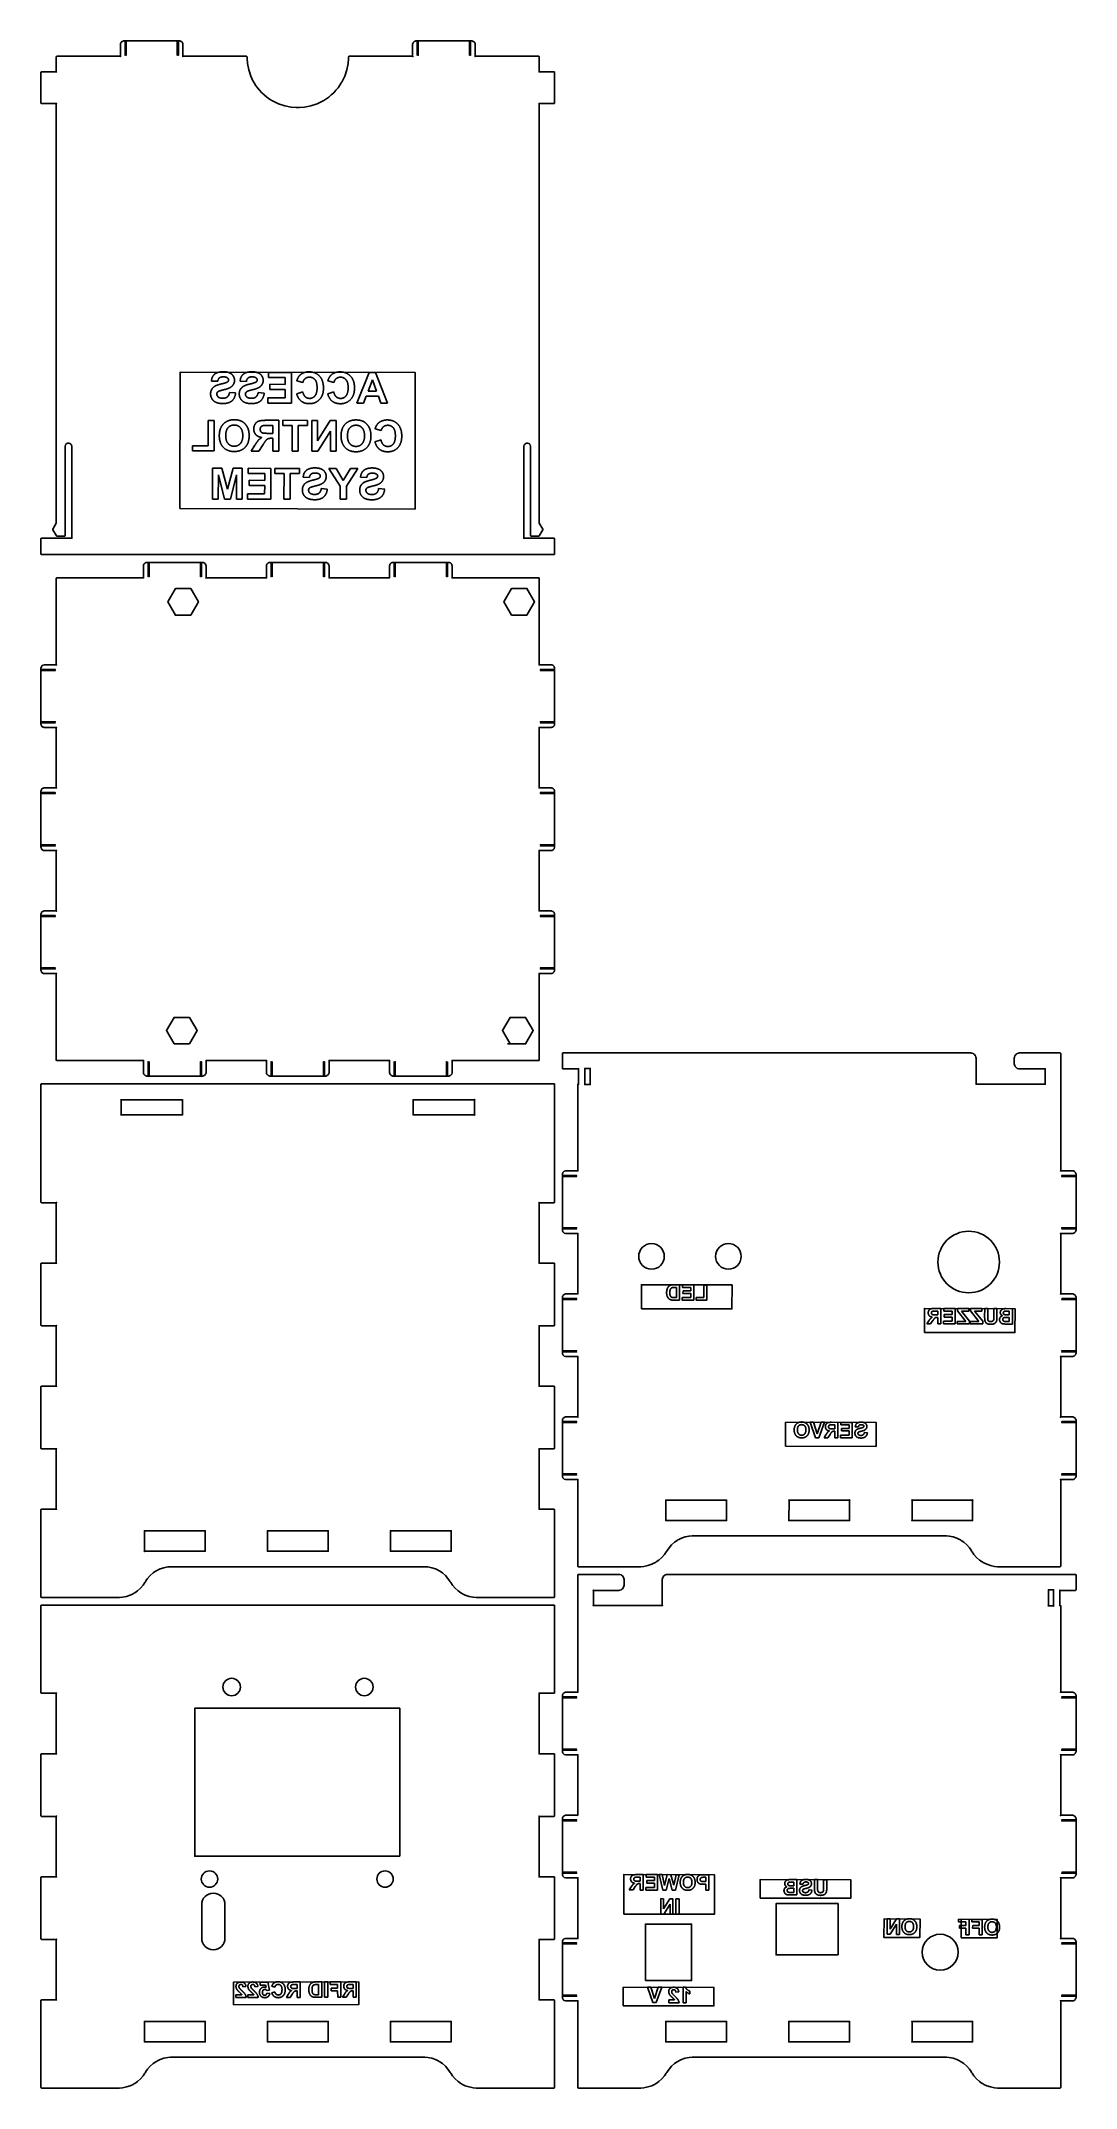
# Model space of a CAD drawing. Header units: millimetres. Extents: x 10 to 212, y 10 to 409.
import ezdxf

# ---------------------------------------------------------------- set-up
doc = ezdxf.new("R2010")
doc.units = ezdxf.units.MM
doc.layers.get('0').update_dxf_attribs({"linetype": 'CONTINUOUS'})

msp = doc.modelspace()

# ---------------------------------------------------------------- linework, layer by layer
for p, q in [((58.85, 344.66), (54.4, 344.66)), ((54.4, 344.66), (54.4, 343.65)), ((54.4, 343.65), (57.64, 343.64)), ((57.64, 343.64), (57.63, 342.31)), ((58.84, 338.66), (58.85, 344.66)), ((74, 344.63), (71.59, 338.64)), ((75.28, 344.63), (74, 344.63)), ((77.61, 338.63), (75.28, 344.63)), ((43.27, 342.97), (44.48, 342.91)), ((47.97, 340.63), (46.79, 340.74)), ((48.86, 342.96), (50.07, 342.9)), ((53.56, 340.62), (52.38, 340.73)), ((57.63, 339.67), (54.28, 339.67)), ((54.28, 339.67), (54.28, 338.66)), ((57.63, 342.31), (54.62, 342.32)), ((54.62, 342.32), (54.62, 341.31)), ((54.62, 341.31), (57.63, 341.3)), ((57.63, 341.3), (57.63, 339.67)), ((61.06, 340.86), (59.88, 340.49)), ((59.9, 343), (61.1, 342.71)), ((67.11, 340.85), (65.94, 340.48)), ((65.96, 342.99), (67.15, 342.7)), ((72.91, 338.63), (73.43, 340)), ((73.43, 340), (75.83, 339.99)), ((73.82, 341.01), (74.65, 343.23)), ((75.46, 341), (73.82, 341.01)), ((74.65, 343.23), (75.46, 341)), ((75.83, 339.99), (76.32, 338.63)), ((54.28, 338.66), (58.84, 338.66)), ((71.59, 338.64), (72.91, 338.63)), ((76.32, 338.63), (77.61, 338.63)), ((42.61, 335.27), (42.6, 330.33)), ((43.82, 335.27), (42.61, 335.27)), ((43.81, 329.32), (43.82, 335.27)), ((56.42, 335.3), (53.87, 335.3)), ((54.26, 334.28), (55.21, 334.28)), ((55.21, 332.76), (54.31, 332.76)), ((54.96, 331.8), (55.2, 331.8)), ((55.2, 331.8), (55.2, 329.3)), ((55.21, 334.28), (55.21, 332.76)), ((56.41, 329.3), (56.42, 335.3)), ((61.98, 335.29), (57.21, 335.3)), ((57.21, 335.3), (57.21, 334.28)), ((57.21, 334.28), (58.98, 334.28)), ((58.98, 334.28), (58.97, 329.29)), ((60.19, 329.29), (60.19, 334.28)), ((60.19, 334.28), (61.97, 334.27)), ((61.97, 334.27), (61.98, 335.29)), ((62.83, 335.29), (62.82, 329.29)), ((63.95, 335.28), (62.83, 335.29)), ((66.41, 335.28), (63.95, 331.28)), ((63.95, 331.28), (63.95, 335.28)), ((64.03, 329.28), (66.46, 333.19)), ((67.59, 335.28), (66.41, 335.28)), ((66.46, 333.19), (66.45, 329.28)), ((67.58, 329.28), (67.59, 335.28)), ((76.33, 331.47), (75.15, 331.1)), ((75.17, 333.61), (76.37, 333.32)), ((42.6, 330.33), (39.59, 330.33)), ((39.59, 330.33), (39.59, 329.32)), ((39.59, 329.32), (43.81, 329.32)), ((51.75, 330.47), (51.02, 329.3)), ((51.02, 329.3), (52.47, 329.3)), ((52.47, 329.3), (53.34, 330.61)), ((55.2, 329.3), (56.41, 329.3)), ((58.97, 329.29), (60.19, 329.29)), ((62.82, 329.29), (64.03, 329.28)), ((66.45, 329.28), (67.58, 329.28)), ((43.48, 325.95), (43.47, 319.95)), ((45.3, 325.95), (43.48, 325.95)), ((44.6, 319.95), (44.61, 324.67)), ((44.61, 324.67), (45.79, 319.95)), ((46.37, 321.86), (45.3, 325.95)), ((47.47, 325.95), (46.37, 321.86)), ((46.96, 319.95), (48.15, 324.67)), ((49.28, 325.94), (47.47, 325.95)), ((48.15, 324.67), (48.14, 319.95)), ((49.27, 319.94), (49.28, 325.94)), ((54.85, 325.93), (50.4, 325.94)), ((50.4, 325.94), (50.4, 324.93)), ((50.4, 324.93), (53.64, 324.92)), ((50.63, 323.6), (50.62, 322.59)), ((53.64, 323.59), (50.63, 323.6)), ((53.64, 324.92), (53.64, 323.59)), ((54.84, 319.93), (54.85, 325.93)), ((55.64, 325.93), (55.63, 324.92)), ((55.63, 324.92), (57.41, 324.92)), ((60.4, 325.93), (55.64, 325.93)), ((57.41, 324.92), (57.4, 319.93)), ((58.61, 319.93), (58.62, 324.91)), ((58.62, 324.91), (60.4, 324.91)), ((60.4, 324.91), (60.4, 325.93)), ((61.16, 324.21), (62.37, 324.15)), ((67.56, 325.91), (66.17, 325.92)), ((66.17, 325.92), (68.37, 322.43)), ((68.94, 323.54), (67.56, 325.91)), ((70.36, 325.91), (68.94, 323.54)), ((69.57, 322.44), (71.78, 325.91)), ((71.78, 325.91), (70.36, 325.91)), ((72.34, 324.19), (73.55, 324.14)), ((43.47, 319.95), (44.6, 319.95)), ((45.79, 319.95), (46.96, 319.95)), ((48.14, 319.95), (49.27, 319.94)), ((53.63, 320.95), (50.28, 320.95)), ((50.28, 320.95), (50.28, 319.94)), ((50.28, 319.94), (54.84, 319.93)), ((50.62, 322.59), (53.64, 322.58)), ((53.64, 322.58), (53.63, 320.95)), ((57.4, 319.93), (58.61, 319.93)), ((65.86, 321.87), (64.69, 321.99)), ((68.37, 322.43), (68.36, 319.91)), ((68.36, 319.91), (69.57, 319.91)), ((69.57, 319.91), (69.57, 322.44)), ((77.05, 321.85), (75.87, 321.97)), ((101.79, 297.3), (104.47, 297.3)), ((35.96, 213.65), (38.71, 213.65)), ((101.52, 213.66), (101, 213.66)), ((134.56, 166.67), (133.45, 166.68)), ((133.95, 164.18), (133.49, 164.18)), ((133.68, 166.17), (133.95, 166.17)), ((133.95, 166.17), (133.95, 164.18)), ((134.55, 163.67), (134.56, 166.67)), ((136.74, 164.17), (135.06, 164.18)), ((135.06, 164.18), (135.06, 163.67)), ((135.13, 166.67), (135.12, 166.16)), ((135.12, 166.16), (136.74, 166.16)), ((137.35, 166.67), (135.13, 166.67)), ((135.24, 165.5), (135.23, 164.99)), ((135.23, 164.99), (136.74, 164.99)), ((136.74, 165.5), (135.24, 165.5)), ((136.74, 166.16), (136.74, 165.5)), ((136.74, 164.99), (136.74, 164.17)), ((137.34, 163.67), (137.35, 166.67)), ((139.28, 164.17), (137.78, 164.17)), ((137.78, 164.17), (137.78, 163.67)), ((139.29, 166.64), (139.28, 164.17)), ((139.89, 166.64), (139.29, 166.64)), ((139.89, 163.66), (139.89, 166.64)), ((133.41, 163.68), (134.55, 163.67)), ((135.06, 163.67), (137.34, 163.67)), ((137.78, 163.67), (139.89, 163.66)), ((185.52, 162.06), (184.25, 162.06)), ((184.44, 161.55), (184.92, 161.55)), ((184.91, 160.79), (184.47, 160.79)), ((184.79, 160.31), (184.91, 160.31)), ((184.92, 161.55), (184.91, 160.79)), ((184.91, 160.31), (184.91, 159.06)), ((185.51, 159.06), (185.52, 162.06)), ((186.1, 162.06), (186.09, 161.55)), ((186.09, 161.55), (187.71, 161.54)), ((188.32, 162.05), (186.1, 162.06)), ((187.71, 160.88), (186.2, 160.88)), ((186.2, 160.88), (186.2, 160.38)), ((186.2, 160.38), (187.71, 160.37)), ((187.71, 161.54), (187.71, 160.88)), ((187.71, 160.37), (187.71, 159.56)), ((188.31, 159.05), (188.32, 162.05)), ((188.77, 162.05), (188.76, 161.58)), ((188.76, 161.58), (190.4, 159.55)), ((190.96, 162.04), (188.77, 162.05)), ((191.13, 159.59), (189.56, 161.54)), ((189.56, 161.54), (190.96, 161.54)), ((190.96, 161.54), (190.96, 162.04)), ((191.33, 162.04), (191.32, 161.57)), ((191.32, 161.57), (192.96, 159.54)), ((193.52, 162.04), (191.33, 162.04)), ((193.69, 159.58), (192.12, 161.53)), ((192.12, 161.53), (193.52, 161.53)), ((193.52, 161.53), (193.52, 162.04)), ((194.08, 162.04), (194.07, 160.46)), ((194.68, 162.03), (194.08, 162.04)), ((194.68, 160.37), (194.68, 162.03)), ((196.47, 162.03), (195.86, 162.03)), ((195.86, 162.03), (195.86, 160.41)), ((196.47, 160.43), (196.47, 162.03)), ((199.49, 162.02), (198.29, 162.03)), ((198.39, 160.33), (198.88, 160.33)), ((198.88, 160.83), (198.49, 160.83)), ((198.54, 161.53), (198.88, 161.52)), ((198.88, 161.52), (198.88, 160.83)), ((198.88, 160.33), (198.88, 159.53)), ((199.48, 159.02), (199.49, 162.02)), ((183.19, 159.65), (182.82, 159.06)), ((182.82, 159.06), (183.54, 159.06)), ((183.54, 159.06), (183.98, 159.71)), ((184.91, 159.06), (185.51, 159.06)), ((187.71, 159.56), (186.03, 159.56)), ((186.03, 159.56), (186.03, 159.06)), ((186.03, 159.06), (188.31, 159.05)), ((188.7, 159.55), (188.69, 159.05)), ((188.69, 159.05), (191.13, 159.04)), ((190.4, 159.55), (188.7, 159.55)), ((191.13, 159.04), (191.13, 159.59)), ((191.26, 159.55), (191.25, 159.04)), ((191.25, 159.04), (193.69, 159.04)), ((192.96, 159.54), (191.26, 159.55)), ((193.69, 159.04), (193.69, 159.58)), ((198.88, 159.53), (198.32, 159.53)), ((198.46, 159.02), (199.48, 159.02)), ((160.66, 139.86), (160.02, 139.87)), ((160.02, 139.87), (161.09, 136.86)), ((161.39, 137.64), (160.66, 139.86)), ((162.16, 139.86), (161.39, 137.64)), ((161.73, 136.86), (162.81, 139.86)), ((162.81, 139.86), (162.16, 139.86)), ((165.45, 139.85), (164.18, 139.86)), ((165.45, 136.85), (165.45, 139.85)), ((168.25, 139.85), (166.03, 139.85)), ((166.03, 139.85), (166.03, 139.34)), ((168.24, 136.85), (168.25, 139.85)), ((161.09, 136.86), (161.73, 136.86)), ((163.12, 137.44), (162.75, 136.86)), ((162.75, 136.86), (163.47, 136.86)), ((163.47, 136.86), (163.91, 137.51)), ((164.37, 139.35), (164.85, 139.35)), ((164.85, 138.58), (164.4, 138.59)), ((164.72, 138.11), (164.84, 138.11)), ((164.84, 138.11), (164.84, 136.85)), ((164.84, 136.85), (165.45, 136.85)), ((164.85, 139.35), (164.85, 138.58)), ((167.64, 137.35), (165.96, 137.36)), ((165.96, 137.36), (165.96, 136.85)), ((165.96, 136.85), (168.24, 136.85)), ((166.03, 139.34), (167.64, 139.34)), ((167.64, 138.67), (166.14, 138.68)), ((166.14, 138.68), (166.14, 138.17)), ((166.14, 138.17), (167.64, 138.17)), ((167.64, 139.34), (167.64, 138.67)), ((167.64, 138.17), (167.64, 137.35)), ((168.84, 138.99), (169.45, 138.96)), ((171.2, 137.81), (170.61, 137.87)), ((125.13, 49.22), (124.76, 48.64)), ((124.76, 48.64), (125.49, 48.64)), ((125.49, 48.64), (125.93, 49.29)), ((127.46, 51.63), (126.19, 51.63)), ((126.39, 51.13), (126.86, 51.13)), ((126.86, 50.36), (126.41, 50.37)), ((126.73, 49.89), (126.86, 49.89)), ((126.86, 49.89), (126.85, 48.63)), ((126.85, 48.63), (127.46, 48.63)), ((126.86, 51.13), (126.86, 50.36)), ((127.46, 48.63), (127.46, 51.63)), ((129.65, 49.13), (127.98, 49.14)), ((127.98, 49.14), (127.98, 48.63)), ((127.98, 48.63), (130.26, 48.63)), ((130.26, 51.63), (128.04, 51.63)), ((128.04, 51.63), (128.04, 51.12)), ((128.04, 51.12), (129.66, 51.12)), ((129.65, 50.46), (128.15, 50.46)), ((128.15, 50.46), (128.15, 49.95)), ((128.15, 49.95), (129.65, 49.95)), ((129.66, 51.12), (129.65, 50.46)), ((129.65, 49.95), (129.65, 49.13)), ((130.26, 48.63), (130.26, 51.63)), ((131.18, 51.63), (130.57, 51.63)), ((130.57, 51.63), (131.3, 48.63)), ((131.64, 49.53), (131.18, 51.63)), ((131.3, 48.63), (131.94, 48.63)), ((132.17, 51.63), (131.64, 49.53)), ((131.94, 48.63), (132.54, 50.87)), ((132.89, 51.62), (132.17, 51.63)), ((132.54, 50.87), (133.13, 48.62)), ((133.43, 49.56), (132.89, 51.62)), ((133.13, 48.62), (133.79, 48.62)), ((133.89, 51.62), (133.43, 49.56)), ((133.79, 48.62), (134.51, 51.62)), ((134.51, 51.62), (133.89, 51.62)), ((139.27, 49.75), (139.66, 49.75)), ((140.27, 51.61), (139.3, 51.62)), ((139.67, 50.26), (139.33, 50.26)), ((139.37, 51.11), (139.67, 51.11)), ((139.66, 49.75), (139.66, 48.62)), ((139.66, 48.62), (140.27, 48.61)), ((139.67, 51.11), (139.67, 50.26)), ((140.27, 48.61), (140.27, 51.61)), ((157.45, 50.66), (156.25, 50.66)), ((156.84, 48.16), (156.28, 48.16)), ((156.35, 48.96), (156.84, 48.96)), ((156.84, 49.46), (156.44, 49.46)), ((156.5, 50.16), (156.84, 50.16)), ((156.84, 50.16), (156.84, 49.46)), ((156.84, 48.96), (156.84, 48.16)), ((157.44, 47.66), (157.45, 50.66)), ((158.05, 49.8), (158.65, 49.77)), ((160.4, 48.63), (159.81, 48.68)), ((160.89, 50.65), (160.88, 49.07)), ((161.49, 50.65), (160.89, 50.65)), ((161.49, 48.99), (161.49, 50.65)), ((163.28, 50.64), (162.67, 50.64)), ((162.67, 50.64), (162.67, 49.02)), ((163.27, 49.04), (163.28, 50.64)), ((131.46, 46.94), (130.89, 46.95)), ((130.89, 46.95), (130.89, 43.95)), ((130.89, 43.95), (131.5, 43.94)), ((132.69, 46.94), (131.45, 44.94)), ((131.45, 44.94), (131.46, 46.94)), ((131.5, 43.94), (132.71, 45.9)), ((133.27, 46.94), (132.69, 46.94)), ((132.71, 45.9), (132.71, 43.94)), ((132.71, 43.94), (133.27, 43.94)), ((133.27, 43.94), (133.27, 46.94)), ((133.86, 46.94), (133.85, 43.94)), ((133.85, 43.94), (134.46, 43.94)), ((134.46, 46.94), (133.86, 46.94)), ((134.46, 43.94), (134.46, 46.94)), ((156.42, 47.66), (157.44, 47.66)), ((175.07, 42.99), (175.06, 39.99)), ((175.06, 39.99), (175.67, 39.99)), ((175.63, 42.99), (175.07, 42.99)), ((175.63, 40.98), (175.63, 42.99)), ((176.86, 42.98), (175.63, 40.98)), ((175.67, 39.99), (176.89, 41.94)), ((177.45, 42.98), (176.86, 42.98)), ((176.89, 41.94), (176.88, 39.98)), ((176.88, 39.98), (177.44, 39.98)), ((177.44, 39.98), (177.45, 42.98)), ((191.04, 42.91), (188.98, 42.92)), ((188.98, 42.92), (188.98, 42.41)), ((188.98, 42.41), (190.43, 42.41)), ((189.18, 41.7), (189.17, 41.2)), ((189.17, 41.2), (190.43, 41.19)), ((190.43, 41.7), (189.18, 41.7)), ((190.43, 41.19), (190.42, 39.92)), ((190.43, 42.41), (190.43, 41.7)), ((191.03, 39.91), (191.04, 42.91)), ((193.6, 42.91), (191.54, 42.91)), ((191.54, 42.91), (191.54, 42.41)), ((191.54, 42.41), (192.99, 42.4)), ((191.74, 41.7), (191.73, 41.19)), ((191.73, 41.19), (192.99, 41.18)), ((192.99, 41.69), (191.74, 41.7)), ((192.99, 41.18), (192.98, 39.91)), ((192.99, 42.4), (192.99, 41.69)), ((193.59, 39.91), (193.6, 42.91)), ((190.42, 39.92), (191.03, 39.91)), ((192.98, 39.91), (193.59, 39.91)), ((49.18, 28.21), (48.04, 28.2)), ((48.04, 28.2), (48.04, 27.67)), ((49.41, 29.74), (49.99, 29.8)), ((50.37, 28.21), (50.37, 27.67)), ((51.51, 28.21), (50.37, 28.21)), ((51.74, 29.74), (52.32, 29.8)), ((54.27, 30.64), (52.75, 30.64)), ((52.75, 30.64), (52.75, 30.1)), ((52.75, 30.1), (53.83, 30.1)), ((53.83, 30.1), (53.92, 29.59)), ((54.64, 28.45), (54.06, 28.51)), ((54.1, 29.01), (54.56, 29.08)), ((54.56, 29.08), (54.27, 30.64)), ((55.04, 29.86), (55.64, 29.71)), ((55.62, 28.79), (55.04, 28.6)), ((58.24, 28.27), (57.87, 27.69)), ((58.6, 27.69), (59.03, 28.34)), ((60.56, 30.69), (59.29, 30.69)), ((59.49, 30.18), (59.96, 30.18)), ((59.96, 29.42), (59.51, 29.42)), ((59.84, 28.94), (59.96, 28.94)), ((59.96, 30.18), (59.96, 29.42)), ((59.96, 28.94), (59.96, 27.69)), ((60.57, 27.69), (60.56, 30.69)), ((64.76, 30.7), (63.65, 30.7)), ((64.16, 28.2), (63.71, 28.2)), ((63.88, 30.19), (64.15, 30.19)), ((64.15, 30.19), (64.16, 28.2)), ((64.76, 27.7), (64.76, 30.7)), ((65.94, 30.7), (65.33, 30.7)), ((65.33, 30.7), (65.34, 27.7)), ((65.94, 27.7), (65.94, 30.7)), ((68.48, 30.7), (66.42, 30.7)), ((66.42, 30.7), (66.42, 30.19)), ((66.42, 30.19), (67.87, 30.2)), ((67.87, 29.49), (66.62, 29.48)), ((66.62, 29.48), (66.62, 28.98)), ((66.62, 28.98), (67.87, 28.98)), ((67.87, 30.2), (67.87, 29.49)), ((67.87, 28.98), (67.88, 27.7)), ((68.48, 27.7), (68.48, 30.7)), ((69.18, 28.29), (68.81, 27.7)), ((69.54, 27.71), (69.97, 28.36)), ((71.51, 30.71), (70.23, 30.71)), ((70.43, 30.2), (70.9, 30.2)), ((70.9, 29.44), (70.45, 29.44)), ((70.78, 28.96), (70.9, 28.96)), ((70.9, 30.2), (70.9, 29.44)), ((70.9, 28.96), (70.91, 27.71)), ((71.51, 27.71), (71.51, 30.71)), ((128.93, 29.66), (128.28, 29.66)), ((128.28, 29.66), (129.35, 26.66)), ((129.66, 27.44), (128.93, 29.66)), ((130.42, 29.66), (129.66, 27.44)), ((130, 26.66), (131.08, 29.65)), ((131.08, 29.65), (130.42, 29.66)), ((133.82, 28.72), (134.4, 28.77)), ((135.72, 29.66), (135.25, 29.66)), ((135.25, 29.66), (135.25, 26.65)), ((135.82, 26.64), (135.82, 28.81)), ((136.57, 28.37), (136.57, 28.9)), ((48.04, 27.67), (50.06, 27.67)), ((50.37, 27.67), (52.39, 27.68)), ((57.87, 27.69), (58.6, 27.69)), ((59.96, 27.69), (60.57, 27.69)), ((63.62, 27.7), (64.76, 27.7)), ((65.34, 27.7), (65.94, 27.7)), ((67.88, 27.7), (68.48, 27.7)), ((68.81, 27.7), (69.54, 27.71)), ((70.91, 27.71), (71.51, 27.71)), ((129.35, 26.66), (130, 26.66)), ((132.44, 27.19), (132.44, 26.65)), ((133.59, 27.18), (132.44, 27.19)), ((132.44, 26.65), (134.46, 26.65)), ((135.25, 26.65), (135.82, 26.64))]:
    msp.add_line(p, q)
for points in [[(14.7, 312.8), (14.7, 330.2), (14.7, 330.28), (14.77, 330.5), (14.79, 330.53), (14.8, 330.55), (14.89, 330.66), (15, 330.75), (15.02, 330.76), (15.05, 330.78), (15.27, 330.85), (15.35, 330.85), (15.43, 330.85), (15.65, 330.78), (15.68, 330.76), (15.7, 330.75), (15.81, 330.66), (15.9, 330.55), (15.91, 330.53), (15.93, 330.5), (16, 330.28), (16, 330.2), (16, 312.3), (16.01, 312.3), (16.04, 312.29), (16.04, 312.26), (16.01, 312.26), (16, 312.29), (16, 312.3), (10.1, 312.3), (10.08, 312.3), (10.03, 312.27), (10, 312.22), (10, 312.2), (10, 309.2), (10, 309.18), (10.03, 309.13), (10.08, 309.1), (10.1, 309.1), (13.1, 309.1), (107.1, 309.1), (110.1, 309.1), (110.12, 309.1), (110.17, 309.13), (110.2, 309.18), (110.2, 309.2), (110.2, 312.2), (110.2, 312.22), (110.17, 312.27), (110.12, 312.3), (110.1, 312.3), (104.2, 312.3), (104.2, 312.29), (104.19, 312.26), (104.16, 312.26), (104.16, 312.29), (104.19, 312.3), (104.2, 312.3), (104.2, 330.2), (104.2, 330.28), (104.27, 330.5), (104.29, 330.53), (104.3, 330.55), (104.39, 330.66), (104.5, 330.75), (104.52, 330.76), (104.55, 330.78), (104.78, 330.85), (104.85, 330.85), (104.93, 330.85), (105.15, 330.78), (105.17, 330.76), (105.2, 330.75), (105.31, 330.66), (105.4, 330.55), (105.41, 330.53), (105.43, 330.5), (105.5, 330.28), (105.5, 330.2), (105.5, 312.8), (105.5, 312.78), (105.53, 312.73), (105.58, 312.7), (105.6, 312.7), (107.1, 312.7), (107.12, 312.7), (107.18, 312.74), (107.19, 312.75), (107.88, 313.95), (107.88, 313.96), (107.88, 314.04), (107.88, 314.05), (107.2, 315.23), (107.19, 315.23), (107.2, 315.23), (107.2, 315.23), (107.2, 397.1), (110.1, 397.1), (110.12, 397.1), (110.17, 397.13), (110.2, 397.19), (110.2, 397.2), (110.2, 403.2), (110.2, 403.22), (110.17, 403.27), (110.12, 403.3), (110.1, 403.3), (107.2, 403.3), (107.2, 403.29), (107.19, 403.26), (107.16, 403.26), (107.16, 403.29), (107.19, 403.3), (107.2, 403.3), (107.2, 406.2), (107.2, 406.22), (107.17, 406.27), (107.12, 406.3), (107.1, 406.3), (94.7, 406.3), (94.7, 408.6), (94.7, 408.64), (94.68, 408.78), (94.62, 408.92), (94.61, 408.95), (94.59, 408.98), (94.49, 409.1), (94.38, 409.19), (94.35, 409.21), (94.32, 409.22), (94.18, 409.28), (94.04, 409.3), (94, 409.3), (93.7, 409.3), (93.72, 409.3), (93.77, 409.27), (93.8, 409.22), (93.8, 409.2), (93.8, 406.5), (93.8, 406.51), (93.79, 406.55), (93.79, 406.55), (93.78, 406.56), (93.75, 406.58), (93.75, 406.59), (93.75, 406.59), (93.71, 406.6), (93.7, 406.6), (93.69, 406.6), (93.65, 406.59), (93.65, 406.59), (93.65, 406.58), (93.61, 406.56), (93.61, 406.55), (93.61, 406.55), (93.6, 406.51), (93.6, 406.5), (93.6, 409.2), (93.6, 409.22), (93.63, 409.27), (93.68, 409.3), (93.7, 409.3), (83.5, 409.3), (83.2, 409.3), (83.11, 409.3), (82.88, 409.22), (82.85, 409.21), (82.82, 409.19), (82.7, 409.1), (82.61, 408.98), (82.59, 408.95), (82.58, 408.92), (82.5, 408.68), (82.5, 408.6), (82.5, 406.3), (82.51, 406.3), (82.54, 406.29), (82.54, 406.26), (82.51, 406.26), (82.5, 406.29), (82.5, 406.3), (70.1, 406.3), (70.08, 406.3), (70.03, 406.27), (70, 406.22), (70, 406.2), (70, 405.88), (69.91, 404.91), (69.66, 403.64), (69.25, 402.41), (68.83, 401.53), (68.67, 401.25), (68.59, 401.11), (68.33, 400.7), (67.95, 400.17), (67.54, 399.67), (67.1, 399.2), (66.63, 398.76), (66.13, 398.35), (65.6, 397.97), (65.19, 397.71), (65.05, 397.63), (64.77, 397.46), (63.89, 397.05), (62.66, 396.64), (61.39, 396.38), (60.42, 396.3), (60.1, 396.3), (59.78, 396.3), (58.8, 396.38), (57.54, 396.64), (56.31, 397.05), (55.43, 397.46), (55.15, 397.63), (55.01, 397.71), (54.6, 397.97), (54.07, 398.35), (53.57, 398.76), (53.1, 399.2), (52.66, 399.67), (52.25, 400.17), (51.87, 400.7), (51.61, 401.11), (51.53, 401.25), (51.36, 401.53), (50.95, 402.41), (50.54, 403.64), (50.28, 404.91), (50.2, 405.88), (50.2, 406.2), (50.2, 406.22), (50.17, 406.27), (50.12, 406.3), (50.1, 406.3), (37.7, 406.3), (37.7, 406.29), (37.69, 406.26), (37.66, 406.26), (37.66, 406.29), (37.69, 406.3), (37.7, 406.3), (37.7, 408.6), (37.7, 408.64), (37.68, 408.78), (37.62, 408.92), (37.61, 408.95), (37.59, 408.98), (37.49, 409.1), (37.38, 409.19), (37.35, 409.21), (37.32, 409.22), (37.08, 409.3), (37, 409.3), (36.7, 409.3), (36.72, 409.3), (36.77, 409.27), (36.8, 409.22), (36.8, 409.2), (36.8, 406.5), (36.8, 406.51), (36.79, 406.55), (36.79, 406.55), (36.78, 406.56), (36.75, 406.58), (36.75, 406.59), (36.75, 406.59), (36.71, 406.6), (36.7, 406.6), (36.69, 406.6), (36.65, 406.59), (36.65, 406.59), (36.65, 406.58), (36.61, 406.56), (36.61, 406.55), (36.61, 406.55), (36.6, 406.51), (36.6, 406.5), (36.6, 409.2), (36.6, 409.22), (36.63, 409.27), (36.68, 409.3), (36.7, 409.3), (26.5, 409.3), (26.52, 409.3), (26.57, 409.27), (26.6, 409.22), (26.6, 409.2), (26.6, 406.5), (26.6, 406.51), (26.59, 406.55), (26.59, 406.55), (26.58, 406.56), (26.55, 406.58), (26.55, 406.59), (26.55, 406.59), (26.51, 406.6), (26.5, 406.6), (26.49, 406.6), (26.45, 406.59), (26.45, 406.59), (26.45, 406.58), (26.41, 406.56), (26.41, 406.55), (26.41, 406.55), (26.4, 406.51), (26.4, 406.5), (26.4, 409.2), (26.4, 409.22), (26.43, 409.27), (26.48, 409.3), (26.5, 409.3), (26.2, 409.3), (26.11, 409.3), (25.88, 409.22), (25.85, 409.21), (25.82, 409.19), (25.7, 409.1), (25.61, 408.98), (25.59, 408.95), (25.58, 408.92), (25.52, 408.78), (25.5, 408.64), (25.5, 408.6), (25.5, 406.3), (25.51, 406.3), (25.54, 406.29), (25.54, 406.26), (25.51, 406.26), (25.5, 406.29), (25.5, 406.3), (13.1, 406.3), (13.08, 406.3), (13.03, 406.27), (13, 406.22), (13, 406.2), (13, 403.3), (10.1, 403.3), (10.08, 403.3), (10.03, 403.27), (10, 403.22), (10, 403.2), (10, 397.2), (10, 397.19), (10.03, 397.13), (10.08, 397.1), (10.1, 397.1), (13, 397.1), (13, 397.11), (13.01, 397.14), (13.04, 397.14), (13.04, 397.12), (13.01, 397.1), (13, 397.1), (13, 315.23), (12.32, 314.05), (12.32, 314.04), (12.32, 313.96), (12.32, 313.95), (13.01, 312.75), (13.02, 312.74), (13.08, 312.7), (13.1, 312.7), (14.6, 312.7), (14.62, 312.7), (14.67, 312.73), (14.7, 312.78)], [(83.43, 409.27), (83.4, 409.22), (83.4, 409.2), (83.4, 406.5), (83.4, 406.51), (83.41, 406.55), (83.41, 406.55), (83.41, 406.56), (83.45, 406.58), (83.45, 406.59), (83.45, 406.59), (83.49, 406.6), (83.5, 406.6), (83.51, 406.6), (83.55, 406.59), (83.55, 406.59), (83.55, 406.58), (83.58, 406.56), (83.59, 406.55), (83.59, 406.55), (83.6, 406.51), (83.6, 406.5), (83.6, 409.2), (83.6, 409.22), (83.57, 409.27), (83.52, 409.3), (83.5, 409.3), (83.48, 409.3)], [(13.01, 403.3), (13, 403.3), (13, 403.29), (13.01, 403.26), (13.04, 403.26), (13.04, 403.29)], [(94.7, 406.3), (94.69, 406.3), (94.66, 406.29), (94.66, 406.26), (94.68, 406.26), (94.7, 406.29)], [(107.19, 397.1), (107.2, 397.1), (107.2, 397.11), (107.19, 397.14), (107.16, 397.14), (107.16, 397.12)], [(37.11, 318.07), (82.97, 318), (83.01, 344.62), (37.15, 344.69)], [(13, 315.23), (13, 315.23), (13, 315.23)], [(65.68, 307.58), (65.54, 307.6), (65.5, 307.6), (65.2, 307.6), (55, 307.6), (55.02, 307.6), (55.07, 307.57), (55.1, 307.52), (55.1, 307.5), (55.1, 304.8), (55.1, 304.81), (55.09, 304.85), (55.09, 304.85), (55.08, 304.85), (55.05, 304.88), (55.05, 304.89), (55.05, 304.89), (55.01, 304.9), (55, 304.9), (54.99, 304.9), (54.95, 304.89), (54.95, 304.89), (54.95, 304.88), (54.91, 304.85), (54.91, 304.85), (54.91, 304.85), (54.9, 304.81), (54.9, 304.8), (54.9, 307.5), (54.9, 307.52), (54.93, 307.57), (54.98, 307.6), (55, 307.6), (54.7, 307.6), (54.65, 307.6), (54.52, 307.58), (54.38, 307.52), (54.35, 307.51), (54.32, 307.49), (54.21, 307.39), (54.11, 307.28), (54.09, 307.25), (54.08, 307.22), (54.02, 307.08), (54, 306.95), (54, 306.9), (54, 304.6), (54, 304.59), (54.01, 304.56), (54.04, 304.56), (54.04, 304.59), (54.01, 304.6), (54, 304.6), (42.2, 304.6), (42.2, 306.9), (42.2, 306.95), (42.17, 307.08), (42.12, 307.22), (42.11, 307.25), (42.09, 307.28), (41.99, 307.39), (41.88, 307.49), (41.85, 307.51), (41.82, 307.52), (41.68, 307.58), (41.54, 307.6), (41.5, 307.6), (41.2, 307.6), (31, 307.6), (30.7, 307.6), (30.65, 307.6), (30.52, 307.58), (30.38, 307.52), (30.35, 307.51), (30.32, 307.49), (30.21, 307.39), (30.11, 307.28), (30.09, 307.25), (30.08, 307.22), (30.02, 307.08), (30, 306.95), (30, 306.9), (30, 304.6), (30, 304.59), (30.01, 304.56), (30.04, 304.56), (30.04, 304.59), (30.01, 304.6), (30, 304.6), (13.1, 304.6), (13.08, 304.6), (13.03, 304.57), (13, 304.52), (13, 304.5), (13, 287.6), (10.7, 287.6), (10.61, 287.6), (10.38, 287.52), (10.35, 287.51), (10.32, 287.49), (10.2, 287.39), (10.11, 287.28), (10.09, 287.25), (10.08, 287.23), (10, 286.98), (10, 286.9), (10, 286.6), (10, 286.58), (10.03, 286.53), (10.08, 286.5), (10.1, 286.5), (12.8, 286.5), (12.79, 286.5), (12.75, 286.51), (12.75, 286.51), (12.75, 286.52), (12.72, 286.55), (12.71, 286.55), (12.71, 286.56), (12.7, 286.59), (12.7, 286.6), (12.7, 286.61), (12.71, 286.65), (12.71, 286.65), (12.72, 286.65), (12.75, 286.69), (12.75, 286.69), (12.75, 286.69), (12.79, 286.7), (12.8, 286.7), (10.1, 286.7), (10.08, 286.7), (10.03, 286.67), (10, 286.62), (10, 286.6), (10, 276.4), (10, 276.1), (10, 276.06), (10.02, 275.92), (10.08, 275.78), (10.09, 275.75), (10.11, 275.72), (10.2, 275.61), (10.32, 275.51), (10.35, 275.49), (10.38, 275.48), (10.52, 275.42), (10.65, 275.4), (10.7, 275.4), (13, 275.4), (13, 263.6), (13, 263.59), (13.01, 263.56), (13.04, 263.56), (13.04, 263.59), (13.01, 263.6), (13, 263.6), (10.7, 263.6), (10.65, 263.6), (10.52, 263.58), (10.38, 263.52), (10.35, 263.51), (10.32, 263.49), (10.2, 263.4), (10.11, 263.28), (10.09, 263.25), (10.08, 263.22), (10, 262.98), (10, 262.9), (10, 262.6), (10, 262.62), (10.03, 262.67), (10.08, 262.7), (10.1, 262.7), (12.8, 262.7), (12.79, 262.7), (12.75, 262.69), (12.75, 262.69), (12.75, 262.68), (12.72, 262.65), (12.71, 262.65), (12.71, 262.65), (12.7, 262.61), (12.7, 262.6), (12.7, 262.59), (12.71, 262.55), (12.71, 262.55), (12.72, 262.55), (12.75, 262.52), (12.75, 262.51), (12.75, 262.51), (12.79, 262.5), (12.8, 262.5), (10.1, 262.5), (10.08, 262.5), (10.03, 262.53), (10, 262.58), (10, 262.6), (10, 252.4), (10, 252.1), (10, 252.01), (10.08, 251.78), (10.09, 251.75), (10.11, 251.72), (10.2, 251.6), (10.32, 251.51), (10.35, 251.49), (10.38, 251.48), (10.52, 251.42), (10.65, 251.4), (10.7, 251.4), (13, 251.4), (13.01, 251.4), (13.04, 251.42), (13.04, 251.44), (13.01, 251.44), (13, 251.41), (13, 251.4), (13, 239.6), (13.01, 239.6), (13.04, 239.59), (13.04, 239.56), (13.01, 239.56), (13, 239.59), (13, 239.6), (10.7, 239.6), (10.61, 239.6), (10.38, 239.52), (10.35, 239.51), (10.32, 239.49), (10.2, 239.4), (10.11, 239.28), (10.09, 239.25), (10.08, 239.22), (10, 238.98), (10, 238.9), (10, 238.6), (10, 228.4), (10, 228.38), (10.03, 228.33), (10.08, 228.3), (10.1, 228.3), (12.8, 228.3), (12.79, 228.3), (12.75, 228.31), (12.75, 228.31), (12.75, 228.32), (12.72, 228.35), (12.71, 228.35), (12.71, 228.35), (12.7, 228.39), (12.7, 228.4), (12.7, 228.41), (12.71, 228.45), (12.71, 228.45), (12.72, 228.45), (12.75, 228.49), (12.75, 228.49), (12.75, 228.49), (12.79, 228.5), (12.8, 228.5), (10.1, 228.5), (10.08, 228.5), (10.03, 228.47), (10, 228.42), (10, 228.4), (10, 228.1), (10, 228.06), (10.02, 227.92), (10.08, 227.78), (10.09, 227.75), (10.11, 227.72), (10.2, 227.61), (10.32, 227.51), (10.35, 227.49), (10.38, 227.48), (10.52, 227.43), (10.65, 227.4), (10.7, 227.4), (13, 227.4), (13, 227.41), (13.01, 227.44), (13.04, 227.44), (13.04, 227.42), (13.01, 227.4), (13, 227.4), (13, 210.5), (13, 210.48), (13.03, 210.43), (13.08, 210.4), (13.1, 210.4), (30, 210.4), (30.01, 210.4), (30.04, 210.41), (30.04, 210.44), (30.01, 210.44), (30, 210.41), (30, 210.4), (30, 208.1), (30, 208.06), (30.02, 207.92), (30.08, 207.78), (30.09, 207.75), (30.11, 207.72), (30.21, 207.61), (30.32, 207.51), (30.35, 207.49), (30.38, 207.48), (30.52, 207.43), (30.65, 207.4), (30.7, 207.4), (31, 207.4), (41.2, 207.4), (41.18, 207.4), (41.13, 207.43), (41.1, 207.48), (41.1, 207.5), (41.1, 210.2), (41.1, 210.19), (41.11, 210.15), (41.11, 210.15), (41.12, 210.15), (41.15, 210.12), (41.15, 210.11), (41.15, 210.11), (41.19, 210.1), (41.2, 210.1), (41.21, 210.1), (41.25, 210.11), (41.25, 210.11), (41.25, 210.12), (41.28, 210.15), (41.29, 210.15), (41.29, 210.15), (41.3, 210.19), (41.3, 210.2), (41.3, 207.5), (41.3, 207.48), (41.27, 207.43), (41.22, 207.4), (41.2, 207.4), (41.5, 207.4), (41.54, 207.4), (41.68, 207.43), (41.82, 207.48), (41.85, 207.49), (41.88, 207.51), (41.99, 207.61), (42.09, 207.72), (42.11, 207.75), (42.12, 207.78), (42.2, 208.02), (42.2, 208.1), (42.2, 210.4), (54, 210.4), (54, 210.41), (54.01, 210.44), (54.04, 210.44), (54.04, 210.41), (54.01, 210.4), (54, 210.4), (54, 208.1), (54, 208.06), (54.02, 207.92), (54.08, 207.78), (54.09, 207.75), (54.11, 207.72), (54.21, 207.61), (54.32, 207.51), (54.35, 207.49), (54.38, 207.48), (54.52, 207.43), (54.65, 207.4), (54.7, 207.4), (55, 207.4), (54.98, 207.4), (54.93, 207.43), (54.9, 207.48), (54.9, 207.5), (54.9, 210.2), (54.9, 210.19), (54.91, 210.15), (54.91, 210.15), (54.91, 210.15), (54.95, 210.12), (54.95, 210.11), (54.95, 210.11), (54.99, 210.1), (55, 210.1), (55.01, 210.1), (55.05, 210.11), (55.05, 210.11), (55.05, 210.12), (55.08, 210.15), (55.09, 210.15), (55.09, 210.15), (55.1, 210.19), (55.1, 210.2), (55.1, 207.5), (55.1, 207.48), (55.07, 207.43), (55.02, 207.4), (55, 207.4), (65.2, 207.4), (65.18, 207.4), (65.13, 207.43), (65.1, 207.48), (65.1, 207.5), (65.1, 210.2), (65.1, 210.19), (65.11, 210.15), (65.11, 210.15), (65.11, 210.15), (65.15, 210.12), (65.15, 210.11), (65.15, 210.11), (65.19, 210.1), (65.2, 210.1), (65.21, 210.1), (65.25, 210.11), (65.25, 210.11), (65.25, 210.12), (65.28, 210.15), (65.29, 210.15), (65.29, 210.15), (65.3, 210.19), (65.3, 210.2), (65.3, 207.5), (65.3, 207.48), (65.27, 207.43), (65.22, 207.4), (65.2, 207.4), (65.5, 207.4), (65.59, 207.4), (65.82, 207.48), (65.85, 207.49), (65.88, 207.51), (65.99, 207.61), (66.09, 207.72), (66.11, 207.75), (66.12, 207.78), (66.2, 208.02), (66.2, 208.1), (66.2, 210.4), (78, 210.4), (78, 210.41), (78.01, 210.44), (78.04, 210.44), (78.04, 210.41), (78.01, 210.4), (78, 210.4), (78, 208.1), (78, 208.06), (78.02, 207.92), (78.08, 207.78), (78.09, 207.75), (78.11, 207.72), (78.21, 207.61), (78.32, 207.51), (78.35, 207.49), (78.38, 207.48), (78.52, 207.43), (78.65, 207.4), (78.7, 207.4), (79, 207.4), (79.02, 207.4), (79.07, 207.43), (79.1, 207.48), (79.1, 207.5), (79.1, 210.2), (79.1, 210.19), (79.09, 210.15), (79.09, 210.15), (79.08, 210.15), (79.05, 210.12), (79.05, 210.11), (79.05, 210.11), (79.01, 210.1), (79, 210.1), (78.99, 210.1), (78.95, 210.11), (78.95, 210.11), (78.95, 210.12), (78.91, 210.15), (78.91, 210.15), (78.91, 210.15), (78.9, 210.19), (78.9, 210.2), (78.9, 207.5), (78.9, 207.48), (78.93, 207.43), (78.98, 207.4), (79, 207.4), (89.2, 207.4), (89.5, 207.4), (89.59, 207.4), (89.82, 207.48), (89.85, 207.49), (89.88, 207.51), (89.99, 207.61), (90.09, 207.72), (90.11, 207.75), (90.12, 207.78), (90.2, 208.02), (90.2, 208.1), (90.2, 210.4), (90.19, 210.4), (90.16, 210.41), (90.16, 210.44), (90.18, 210.44), (90.2, 210.41), (90.2, 210.4), (107.1, 210.4), (107.12, 210.4), (107.17, 210.43), (107.2, 210.48), (107.2, 210.5), (107.2, 227.4), (109.5, 227.4), (109.55, 227.4), (109.68, 227.43), (109.82, 227.48), (109.85, 227.49), (109.88, 227.51), (110, 227.61), (110.09, 227.72), (110.11, 227.75), (110.12, 227.78), (110.18, 227.92), (110.2, 228.06), (110.2, 228.1), (110.2, 228.4), (110.2, 238.6), (110.2, 238.58), (110.17, 238.53), (110.12, 238.5), (110.1, 238.5), (107.4, 238.5), (107.41, 238.5), (107.45, 238.51), (107.45, 238.51), (107.45, 238.52), (107.48, 238.55), (107.49, 238.55), (107.49, 238.55), (107.5, 238.59), (107.5, 238.6), (107.5, 238.61), (107.49, 238.65), (107.49, 238.65), (107.48, 238.65), (107.45, 238.69), (107.45, 238.69), (107.45, 238.69), (107.41, 238.7), (107.4, 238.7), (110.1, 238.7), (110.12, 238.7), (110.17, 238.67), (110.2, 238.62), (110.2, 238.6), (110.2, 238.9), (110.2, 238.94), (110.18, 239.08), (110.12, 239.22), (110.11, 239.25), (110.09, 239.28), (110, 239.4), (109.88, 239.49), (109.85, 239.51), (109.82, 239.52), (109.68, 239.58), (109.55, 239.6), (109.5, 239.6), (107.2, 239.6), (107.19, 239.6), (107.16, 239.59), (107.16, 239.56), (107.19, 239.56), (107.2, 239.59), (107.2, 239.6), (107.2, 251.4), (107.2, 251.41), (107.19, 251.44), (107.16, 251.44), (107.16, 251.42), (107.19, 251.4), (107.2, 251.4), (109.5, 251.4), (109.55, 251.4), (109.68, 251.42), (109.82, 251.48), (109.85, 251.49), (109.88, 251.51), (110, 251.6), (110.09, 251.72), (110.11, 251.75), (110.12, 251.78), (110.2, 252.02), (110.2, 252.1), (110.2, 252.4), (110.2, 252.42), (110.17, 252.47), (110.12, 252.5), (110.1, 252.5), (107.4, 252.5), (107.41, 252.5), (107.45, 252.49), (107.45, 252.49), (107.45, 252.49), (107.48, 252.45), (107.49, 252.45), (107.49, 252.45), (107.5, 252.41), (107.5, 252.4), (107.5, 252.39), (107.49, 252.36), (107.49, 252.35), (107.48, 252.35), (107.45, 252.32), (107.45, 252.31), (107.45, 252.31), (107.41, 252.3), (107.4, 252.3), (110.1, 252.3), (110.12, 252.3), (110.17, 252.33), (110.2, 252.38), (110.2, 252.4), (110.2, 262.6), (110.2, 262.9), (110.2, 262.94), (110.18, 263.08), (110.12, 263.22), (110.11, 263.25), (110.09, 263.28), (110, 263.4), (109.88, 263.49), (109.85, 263.51), (109.82, 263.52), (109.68, 263.58), (109.55, 263.6), (109.5, 263.6), (107.2, 263.6), (107.19, 263.6), (107.16, 263.59), (107.16, 263.56), (107.19, 263.56), (107.2, 263.59), (107.2, 263.6), (107.2, 275.4), (107.19, 275.4), (107.16, 275.42), (107.16, 275.44), (107.19, 275.44), (107.2, 275.41), (107.2, 275.4), (109.5, 275.4), (109.55, 275.4), (109.68, 275.42), (109.82, 275.48), (109.85, 275.49), (109.88, 275.51), (110, 275.61), (110.09, 275.72), (110.11, 275.75), (110.12, 275.78), (110.18, 275.92), (110.2, 276.06), (110.2, 276.1), (110.2, 276.4), (110.2, 276.38), (110.17, 276.33), (110.12, 276.3), (110.1, 276.3), (107.4, 276.3), (107.41, 276.3), (107.45, 276.31), (107.45, 276.31), (107.45, 276.32), (107.48, 276.35), (107.49, 276.35), (107.49, 276.35), (107.5, 276.39), (107.5, 276.4), (107.5, 276.41), (107.49, 276.45), (107.49, 276.45), (107.48, 276.45), (107.45, 276.49), (107.45, 276.49), (107.45, 276.49), (107.41, 276.5), (107.4, 276.5), (110.1, 276.5), (110.12, 276.5), (110.17, 276.47), (110.2, 276.42), (110.2, 276.4), (110.2, 286.6), (110.2, 286.58), (110.17, 286.53), (110.12, 286.5), (110.1, 286.5), (107.4, 286.5), (107.41, 286.5), (107.45, 286.51), (107.45, 286.51), (107.45, 286.52), (107.48, 286.55), (107.49, 286.55), (107.49, 286.56), (107.5, 286.59), (107.5, 286.6), (107.5, 286.61), (107.49, 286.65), (107.49, 286.65), (107.48, 286.65), (107.45, 286.69), (107.45, 286.69), (107.45, 286.69), (107.41, 286.7), (107.4, 286.7), (110.1, 286.7), (110.12, 286.7), (110.17, 286.67), (110.2, 286.62), (110.2, 286.6), (110.2, 286.9), (110.2, 286.99), (110.12, 287.23), (110.11, 287.25), (110.09, 287.28), (110, 287.39), (109.88, 287.49), (109.85, 287.51), (109.82, 287.52), (109.68, 287.58), (109.55, 287.6), (109.5, 287.6), (107.2, 287.6), (107.2, 287.59), (107.19, 287.56), (107.16, 287.56), (107.16, 287.59), (107.19, 287.6), (107.2, 287.6), (107.2, 304.5), (107.2, 304.52), (107.17, 304.57), (107.12, 304.6), (107.1, 304.6), (90.2, 304.6), (90.2, 304.59), (90.18, 304.56), (90.16, 304.56), (90.16, 304.59), (90.19, 304.6), (90.2, 304.6), (90.2, 306.9), (90.2, 306.95), (90.17, 307.08), (90.12, 307.22), (90.11, 307.25), (90.09, 307.28), (89.99, 307.39), (89.88, 307.49), (89.85, 307.51), (89.82, 307.52), (89.68, 307.58), (89.54, 307.6), (89.5, 307.6), (89.2, 307.6), (79, 307.6), (78.98, 307.6), (78.93, 307.57), (78.9, 307.52), (78.9, 307.5), (78.9, 304.8), (78.9, 304.81), (78.91, 304.85), (78.91, 304.85), (78.91, 304.85), (78.95, 304.88), (78.95, 304.89), (78.95, 304.89), (78.99, 304.9), (79, 304.9), (79.01, 304.9), (79.05, 304.89), (79.05, 304.89), (79.05, 304.88), (79.08, 304.85), (79.09, 304.85), (79.09, 304.85), (79.1, 304.81), (79.1, 304.8), (79.1, 307.5), (79.1, 307.52), (79.07, 307.57), (79.02, 307.6), (79, 307.6), (78.7, 307.6), (78.65, 307.6), (78.52, 307.58), (78.38, 307.52), (78.35, 307.51), (78.32, 307.49), (78.21, 307.39), (78.11, 307.28), (78.09, 307.25), (78.08, 307.22), (78.02, 307.08), (78, 306.95), (78, 306.9), (78, 304.6), (66.2, 304.6), (66.2, 306.9), (66.2, 306.95), (66.17, 307.08), (66.12, 307.22), (66.11, 307.25), (66.09, 307.28), (65.99, 307.39), (65.88, 307.49), (65.85, 307.51), (65.82, 307.52)], [(31.08, 304.85), (31.09, 304.85), (31.09, 304.85), (31.1, 304.81), (31.1, 304.8), (31.1, 307.5), (31.1, 307.52), (31.07, 307.57), (31.02, 307.6), (31, 307.6), (30.98, 307.6), (30.93, 307.57), (30.9, 307.52), (30.9, 307.5), (30.9, 304.8), (30.9, 304.81), (30.91, 304.85), (30.91, 304.85), (30.91, 304.85), (30.95, 304.88), (30.95, 304.89), (30.95, 304.89), (30.99, 304.9), (31, 304.9), (31.01, 304.9), (31.05, 304.89), (31.05, 304.89), (31.05, 304.88)], [(41.19, 304.9), (41.2, 304.9), (41.21, 304.9), (41.25, 304.89), (41.25, 304.89), (41.25, 304.88), (41.28, 304.85), (41.29, 304.85), (41.29, 304.85), (41.3, 304.81), (41.3, 304.8), (41.3, 307.5), (41.3, 307.52), (41.27, 307.57), (41.22, 307.6), (41.2, 307.6), (41.18, 307.6), (41.13, 307.57), (41.1, 307.52), (41.1, 307.5), (41.1, 304.8), (41.1, 304.81), (41.11, 304.85), (41.11, 304.85), (41.12, 304.85), (41.15, 304.88), (41.15, 304.89), (41.15, 304.89)], [(65.19, 304.9), (65.2, 304.9), (65.21, 304.9), (65.25, 304.89), (65.25, 304.89), (65.25, 304.88), (65.28, 304.85), (65.29, 304.85), (65.29, 304.85), (65.3, 304.81), (65.3, 304.8), (65.3, 307.5), (65.3, 307.52), (65.27, 307.57), (65.22, 307.6), (65.2, 307.6), (65.18, 307.6), (65.13, 307.57), (65.1, 307.52), (65.1, 307.5), (65.1, 304.8), (65.1, 304.81), (65.11, 304.85), (65.11, 304.85), (65.11, 304.85), (65.15, 304.88), (65.15, 304.89), (65.15, 304.89)], [(89.18, 307.6), (89.13, 307.57), (89.1, 307.52), (89.1, 307.5), (89.1, 304.8), (89.1, 304.81), (89.11, 304.85), (89.11, 304.85), (89.11, 304.85), (89.15, 304.88), (89.15, 304.89), (89.15, 304.89), (89.19, 304.9), (89.2, 304.9), (89.21, 304.9), (89.25, 304.89), (89.25, 304.89), (89.25, 304.88), (89.28, 304.85), (89.29, 304.85), (89.29, 304.85), (89.3, 304.81), (89.3, 304.8), (89.3, 307.5), (89.3, 307.52), (89.27, 307.57), (89.22, 307.6), (89.2, 307.6)], [(42.2, 304.6), (42.19, 304.6), (42.16, 304.59), (42.16, 304.56), (42.18, 304.56), (42.2, 304.59)], [(66.16, 304.59), (66.16, 304.56), (66.18, 304.56), (66.2, 304.59), (66.2, 304.6), (66.19, 304.6)], [(78.04, 304.56), (78.04, 304.59), (78.01, 304.6), (78, 304.6), (78, 304.59), (78.01, 304.56)], [(36.23, 297.28), (39.23, 297.28), (40.73, 299.88), (39.23, 302.48), (36.23, 302.48), (34.73, 299.88)], [(39.23, 302.48), (36.23, 302.48), (34.73, 299.88), (36.23, 297.28), (39.23, 297.28), (40.73, 299.88)], [(101.79, 297.3), (104.79, 297.3), (106.29, 299.9), (104.79, 302.5), (101.79, 302.5), (100.29, 299.9)], [(13, 287.6), (13, 287.59), (13.01, 287.56), (13.04, 287.56), (13.04, 287.59), (13.01, 287.6)], [(12.71, 276.45), (12.71, 276.45), (12.72, 276.45), (12.75, 276.49), (12.75, 276.49), (12.75, 276.49), (12.79, 276.5), (12.8, 276.5), (10.1, 276.5), (10.08, 276.5), (10.03, 276.47), (10, 276.42), (10, 276.4), (10, 276.38), (10.03, 276.33), (10.08, 276.3), (10.1, 276.3), (12.8, 276.3), (12.79, 276.3), (12.75, 276.31), (12.75, 276.31), (12.75, 276.32), (12.72, 276.35), (12.71, 276.35), (12.71, 276.35), (12.7, 276.39), (12.7, 276.4), (12.7, 276.41)], [(13, 275.4), (13.01, 275.4), (13.04, 275.42), (13.04, 275.44), (13.01, 275.44), (13, 275.41)], [(107.41, 262.5), (107.4, 262.5), (110.1, 262.5), (110.12, 262.5), (110.17, 262.53), (110.2, 262.58), (110.2, 262.6), (110.2, 262.62), (110.17, 262.67), (110.12, 262.7), (110.1, 262.7), (107.4, 262.7), (107.41, 262.7), (107.45, 262.69), (107.45, 262.69), (107.45, 262.68), (107.48, 262.65), (107.49, 262.65), (107.49, 262.65), (107.5, 262.61), (107.5, 262.6), (107.5, 262.59), (107.49, 262.55), (107.49, 262.55), (107.48, 262.55), (107.45, 262.52), (107.45, 262.51), (107.45, 262.51)], [(10.1, 252.3), (12.8, 252.3), (12.79, 252.3), (12.75, 252.31), (12.75, 252.31), (12.75, 252.32), (12.72, 252.35), (12.71, 252.35), (12.71, 252.36), (12.7, 252.39), (12.7, 252.4), (12.7, 252.41), (12.71, 252.45), (12.71, 252.45), (12.72, 252.45), (12.75, 252.49), (12.75, 252.49), (12.75, 252.49), (12.79, 252.5), (12.8, 252.5), (10.1, 252.5), (10.08, 252.5), (10.03, 252.47), (10, 252.42), (10, 252.4), (10, 252.38), (10.03, 252.33), (10.08, 252.3)], [(12.7, 238.6), (12.7, 238.61), (12.71, 238.65), (12.71, 238.65), (12.72, 238.65), (12.75, 238.69), (12.75, 238.69), (12.75, 238.69), (12.79, 238.7), (12.8, 238.7), (10.1, 238.7), (10.08, 238.7), (10.03, 238.67), (10, 238.62), (10, 238.6), (10, 238.58), (10.03, 238.53), (10.08, 238.5), (10.1, 238.5), (12.8, 238.5), (12.79, 238.5), (12.75, 238.51), (12.75, 238.51), (12.75, 238.52), (12.72, 238.55), (12.71, 238.55), (12.71, 238.55), (12.7, 238.59)], [(110.2, 228.42), (110.17, 228.47), (110.12, 228.5), (110.1, 228.5), (107.4, 228.5), (107.41, 228.5), (107.45, 228.49), (107.45, 228.49), (107.45, 228.49), (107.48, 228.45), (107.49, 228.45), (107.49, 228.45), (107.5, 228.41), (107.5, 228.4), (107.5, 228.39), (107.49, 228.35), (107.49, 228.35), (107.48, 228.35), (107.45, 228.32), (107.45, 228.31), (107.45, 228.31), (107.41, 228.3), (107.4, 228.3), (110.1, 228.3), (110.12, 228.3), (110.17, 228.33), (110.2, 228.38), (110.2, 228.4)], [(107.16, 227.42), (107.19, 227.4), (107.2, 227.4), (107.2, 227.41), (107.19, 227.44), (107.16, 227.44)], [(35.96, 213.65), (38.96, 213.65), (40.46, 216.25), (38.96, 218.85), (35.96, 218.85), (34.46, 216.25)], [(101.52, 213.66), (104.52, 213.66), (106.02, 216.26), (104.52, 218.85), (101.52, 218.85), (100.02, 216.26)], [(127.6, 111.75), (128.38, 111.91), (129.13, 112.16), (129.68, 112.42), (129.85, 112.52), (130.02, 112.62), (130.51, 112.96), (131.11, 113.49), (131.64, 114.09), (131.98, 114.58), (132.08, 114.75), (132.18, 114.92), (132.51, 115.39), (133.02, 115.97), (133.6, 116.48), (134.07, 116.81), (134.24, 116.91), (134.41, 117.01), (134.94, 117.25), (135.66, 117.5), (136.42, 117.65), (137, 117.7), (137.19, 117.7), (186.41, 117.7), (186.6, 117.7), (187.18, 117.65), (187.93, 117.5), (188.66, 117.25), (189.19, 117.01), (189.36, 116.91), (189.52, 116.81), (190, 116.48), (190.58, 115.97), (191.09, 115.39), (191.42, 114.92), (191.52, 114.75), (191.62, 114.58), (191.96, 114.09), (192.49, 113.49), (193.09, 112.96), (193.58, 112.62), (193.75, 112.52), (193.92, 112.42), (194.47, 112.16), (195.22, 111.91), (196, 111.75), (196.6, 111.7), (196.8, 111.7), (208.8, 111.7), (208.82, 111.7), (208.87, 111.73), (208.9, 111.78), (208.9, 111.8), (208.9, 128.7), (208.9, 128.71), (208.88, 128.74), (208.86, 128.74), (208.86, 128.72), (208.89, 128.7), (208.9, 128.7), (211.2, 128.7), (211.24, 128.7), (211.38, 128.72), (211.52, 128.78), (211.55, 128.79), (211.58, 128.81), (211.69, 128.91), (211.79, 129.02), (211.81, 129.05), (211.82, 129.08), (211.9, 129.32), (211.9, 129.4), (211.9, 129.7), (211.9, 139.9), (211.9, 140.2), (211.9, 140.25), (211.88, 140.38), (211.82, 140.52), (211.81, 140.55), (211.79, 140.58), (211.69, 140.69), (211.58, 140.79), (211.55, 140.81), (211.52, 140.82), (211.38, 140.88), (211.24, 140.9), (211.2, 140.9), (208.9, 140.9), (208.89, 140.9), (208.86, 140.89), (208.86, 140.86), (208.88, 140.86), (208.9, 140.89), (208.9, 140.9), (208.9, 152.7), (208.89, 152.7), (208.86, 152.72), (208.86, 152.74), (208.88, 152.74), (208.9, 152.71), (208.9, 152.7), (211.2, 152.7), (211.24, 152.7), (211.38, 152.73), (211.52, 152.78), (211.55, 152.79), (211.58, 152.81), (211.69, 152.91), (211.79, 153.02), (211.81, 153.05), (211.82, 153.08), (211.9, 153.32), (211.9, 153.4), (211.9, 153.7), (211.9, 153.72), (211.87, 153.77), (211.82, 153.8), (211.8, 153.8), (209.1, 153.8), (209.11, 153.8), (209.15, 153.79), (209.15, 153.79), (209.15, 153.78), (209.18, 153.75), (209.19, 153.75), (209.19, 153.75), (209.2, 153.71), (209.2, 153.7), (209.2, 153.69), (209.19, 153.65), (209.19, 153.65), (209.18, 153.65), (209.15, 153.62), (209.15, 153.61), (209.15, 153.61), (209.11, 153.6), (209.1, 153.6), (211.8, 153.6), (211.82, 153.6), (211.87, 153.63), (211.9, 153.68), (211.9, 153.7), (211.9, 163.9), (211.9, 164.2), (211.9, 164.25), (211.88, 164.38), (211.82, 164.52), (211.81, 164.55), (211.79, 164.58), (211.69, 164.69), (211.58, 164.79), (211.55, 164.81), (211.52, 164.82), (211.38, 164.88), (211.24, 164.9), (211.2, 164.9), (208.9, 164.9), (208.9, 164.89), (208.88, 164.86), (208.86, 164.86), (208.86, 164.89), (208.89, 164.9), (208.9, 164.9), (208.9, 176.7), (208.9, 176.71), (208.88, 176.74), (208.86, 176.74), (208.86, 176.72), (208.89, 176.7), (208.9, 176.7), (211.2, 176.7), (211.24, 176.7), (211.38, 176.72), (211.52, 176.78), (211.55, 176.79), (211.58, 176.81), (211.69, 176.91), (211.79, 177.02), (211.81, 177.05), (211.82, 177.08), (211.88, 177.22), (211.9, 177.36), (211.9, 177.4), (211.9, 177.7), (211.9, 187.9), (211.9, 187.88), (211.87, 187.83), (211.82, 187.8), (211.8, 187.8), (209.1, 187.8), (209.11, 187.8), (209.15, 187.81), (209.15, 187.81), (209.15, 187.82), (209.18, 187.85), (209.19, 187.85), (209.19, 187.85), (209.2, 187.89), (209.2, 187.9), (209.2, 187.91), (209.19, 187.95), (209.19, 187.95), (209.18, 187.96), (209.15, 187.99), (209.15, 187.99), (209.15, 187.99), (209.11, 188), (209.1, 188), (211.8, 188), (211.82, 188), (211.87, 187.97), (211.9, 187.92), (211.9, 187.9), (211.9, 188.2), (211.9, 188.25), (211.88, 188.38), (211.82, 188.52), (211.81, 188.55), (211.79, 188.58), (211.69, 188.69), (211.58, 188.79), (211.55, 188.81), (211.52, 188.82), (211.38, 188.88), (211.24, 188.9), (211.2, 188.9), (208.9, 188.9), (208.89, 188.9), (208.86, 188.89), (208.86, 188.86), (208.88, 188.86), (208.9, 188.89), (208.9, 188.9), (208.9, 205.8), (208.9, 211.8), (208.9, 211.82), (208.87, 211.87), (208.82, 211.9), (208.8, 211.9), (200.95, 211.9), (200.88, 211.9), (200.67, 211.86), (200.44, 211.78), (200.4, 211.75), (200.36, 211.73), (200.17, 211.58), (200.02, 211.39), (200, 211.35), (199.97, 211.31), (199.89, 211.09), (199.85, 210.87), (199.85, 210.8), (199.85, 209.88), (199.85, 209.81), (199.89, 209.59), (199.97, 209.37), (200, 209.33), (200.02, 209.28), (200.17, 209.1), (200.36, 208.95), (200.4, 208.92), (200.44, 208.9), (200.67, 208.81), (200.88, 208.78), (200.95, 208.78), (205.85, 208.78), (205.85, 208.79), (205.86, 208.82), (205.89, 208.81), (205.89, 208.79), (205.86, 208.78), (205.85, 208.78), (205.85, 205.82), (205.86, 205.82), (205.89, 205.81), (205.89, 205.79), (205.86, 205.78), (205.85, 205.82), (205.85, 205.82), (192.4, 205.82), (192.39, 205.82), (192.36, 205.81), (192.36, 205.79), (192.39, 205.78), (192.4, 205.82), (192.4, 205.82), (192.4, 210.8), (192.4, 210.87), (192.36, 211.09), (192.28, 211.31), (192.25, 211.35), (192.23, 211.39), (192.08, 211.58), (191.89, 211.73), (191.85, 211.75), (191.81, 211.78), (191.58, 211.86), (191.37, 211.9), (191.3, 211.9), (111.8, 211.9), (111.78, 211.9), (111.73, 211.87), (111.7, 211.82), (111.7, 211.8), (111.7, 208.88), (111.7, 208.86), (111.73, 208.81), (111.78, 208.78), (111.8, 208.78), (114.85, 208.78), (114.85, 205.82), (114.85, 205.82), (114.86, 205.78), (114.89, 205.79), (114.89, 205.81), (114.86, 205.82), (114.85, 205.82), (114.8, 205.82), (114.78, 205.82), (114.73, 205.8), (114.7, 205.74), (114.7, 205.72), (114.7, 205.8), (114.7, 188.9), (112.4, 188.9), (112.31, 188.9), (112.08, 188.82), (112.05, 188.81), (112.02, 188.79), (111.91, 188.69), (111.81, 188.58), (111.79, 188.55), (111.78, 188.52), (111.72, 188.38), (111.7, 188.25), (111.7, 188.2), (111.7, 187.9), (111.7, 177.7), (111.7, 177.68), (111.73, 177.63), (111.78, 177.6), (111.8, 177.6), (114.5, 177.6), (114.49, 177.6), (114.45, 177.61), (114.45, 177.61), (114.45, 177.62), (114.41, 177.65), (114.41, 177.65), (114.41, 177.65), (114.4, 177.69), (114.4, 177.7), (114.4, 177.71), (114.41, 177.75), (114.41, 177.75), (114.41, 177.75), (114.45, 177.79), (114.45, 177.79), (114.45, 177.79), (114.49, 177.8), (114.5, 177.8), (111.8, 177.8), (111.78, 177.8), (111.73, 177.77), (111.7, 177.72), (111.7, 177.7), (111.7, 177.4), (111.7, 177.36), (111.72, 177.22), (111.78, 177.08), (111.79, 177.05), (111.81, 177.02), (111.91, 176.91), (112.02, 176.81), (112.05, 176.79), (112.08, 176.78), (112.32, 176.7), (112.4, 176.7), (114.7, 176.7), (114.71, 176.7), (114.74, 176.72), (114.74, 176.74), (114.71, 176.74), (114.7, 176.71), (114.7, 176.7), (114.7, 164.9), (114.7, 164.89), (114.71, 164.86), (114.74, 164.86), (114.74, 164.89), (114.71, 164.9), (114.7, 164.9), (112.4, 164.9), (112.31, 164.9), (112.08, 164.82), (112.05, 164.81), (112.02, 164.79), (111.91, 164.69), (111.81, 164.58), (111.79, 164.55), (111.78, 164.52), (111.72, 164.38), (111.7, 164.25), (111.7, 164.2), (111.7, 163.9), (111.7, 163.92), (111.73, 163.97), (111.78, 164), (111.8, 164), (114.5, 164), (114.49, 164), (114.45, 163.99), (114.45, 163.99), (114.45, 163.99), (114.41, 163.95), (114.41, 163.95), (114.41, 163.95), (114.4, 163.91), (114.4, 163.9), (114.4, 163.89), (114.41, 163.85), (114.41, 163.85), (114.41, 163.85), (114.45, 163.82), (114.45, 163.81), (114.45, 163.81), (114.49, 163.8), (114.5, 163.8), (111.8, 163.8), (111.78, 163.8), (111.73, 163.83), (111.7, 163.88), (111.7, 163.9), (111.7, 153.7), (111.7, 153.68), (111.73, 153.63), (111.78, 153.6), (111.8, 153.6), (114.5, 153.6), (114.49, 153.6), (114.45, 153.61), (114.45, 153.61), (114.45, 153.62), (114.41, 153.65), (114.41, 153.65), (114.41, 153.65), (114.4, 153.69), (114.4, 153.7), (114.4, 153.71), (114.41, 153.75), (114.41, 153.75), (114.41, 153.75), (114.45, 153.78), (114.45, 153.79), (114.45, 153.79), (114.49, 153.8), (114.5, 153.8), (111.8, 153.8), (111.78, 153.8), (111.73, 153.77), (111.7, 153.72), (111.7, 153.7), (111.7, 153.4), (111.7, 153.36), (111.72, 153.22), (111.78, 153.08), (111.79, 153.05), (111.81, 153.02), (111.91, 152.91), (112.02, 152.81), (112.05, 152.79), (112.08, 152.78), (112.32, 152.7), (112.4, 152.7), (114.7, 152.7), (114.71, 152.7), (114.74, 152.72), (114.74, 152.74), (114.71, 152.74), (114.7, 152.71), (114.7, 152.7), (114.7, 140.9), (112.4, 140.9), (112.31, 140.9), (112.08, 140.82), (112.05, 140.81), (112.02, 140.79), (111.91, 140.69), (111.81, 140.58), (111.79, 140.55), (111.78, 140.52), (111.72, 140.38), (111.7, 140.25), (111.7, 140.2), (111.7, 139.9), (111.7, 139.92), (111.73, 139.97), (111.78, 140), (111.8, 140), (114.5, 140), (114.49, 140), (114.45, 139.99), (114.45, 139.99), (114.45, 139.99), (114.41, 139.96), (114.41, 139.95), (114.41, 139.95), (114.4, 139.91), (114.4, 139.9), (114.4, 139.89), (114.41, 139.85), (114.41, 139.85), (114.41, 139.85), (114.45, 139.82), (114.45, 139.81), (114.45, 139.81), (114.49, 139.8), (114.5, 139.8), (111.8, 139.8), (111.78, 139.8), (111.73, 139.83), (111.7, 139.88), (111.7, 139.9), (111.7, 129.7), (111.7, 129.72), (111.73, 129.77), (111.78, 129.8), (111.8, 129.8), (114.5, 129.8), (114.49, 129.8), (114.45, 129.79), (114.45, 129.79), (114.45, 129.78), (114.41, 129.75), (114.41, 129.75), (114.41, 129.75), (114.4, 129.71), (114.4, 129.7), (114.4, 129.69), (114.41, 129.65), (114.41, 129.65), (114.41, 129.65), (114.45, 129.62), (114.45, 129.61), (114.45, 129.61), (114.49, 129.6), (114.5, 129.6), (111.8, 129.6), (111.78, 129.6), (111.73, 129.63), (111.7, 129.68), (111.7, 129.7), (111.7, 129.4), (111.7, 129.36), (111.72, 129.22), (111.78, 129.08), (111.79, 129.05), (111.81, 129.02), (111.91, 128.91), (112.02, 128.81), (112.05, 128.79), (112.08, 128.78), (112.32, 128.7), (112.4, 128.7), (114.7, 128.7), (114.7, 128.71), (114.71, 128.74), (114.74, 128.74), (114.74, 128.72), (114.71, 128.7), (114.7, 128.7), (114.7, 111.8), (114.7, 111.78), (114.73, 111.73), (114.78, 111.7), (114.8, 111.7), (126.8, 111.7), (127, 111.7)], [(31.1, 207.48), (31.1, 207.5), (31.1, 210.2), (31.1, 210.19), (31.09, 210.15), (31.09, 210.15), (31.08, 210.15), (31.05, 210.12), (31.05, 210.11), (31.05, 210.11), (31.01, 210.1), (31, 210.1), (30.99, 210.1), (30.95, 210.11), (30.95, 210.11), (30.95, 210.12), (30.91, 210.15), (30.91, 210.15), (30.91, 210.15), (30.9, 210.19), (30.9, 210.2), (30.9, 207.5), (30.9, 207.48), (30.93, 207.43), (30.98, 207.4), (31, 207.4), (31.02, 207.4), (31.07, 207.43)], [(42.16, 210.44), (42.16, 210.41), (42.19, 210.4), (42.2, 210.4), (42.2, 210.41), (42.18, 210.44)], [(66.18, 210.44), (66.16, 210.44), (66.16, 210.41), (66.19, 210.4), (66.2, 210.4), (66.2, 210.41)], [(89.3, 210.2), (89.3, 210.19), (89.29, 210.15), (89.29, 210.15), (89.28, 210.15), (89.25, 210.12), (89.25, 210.11), (89.25, 210.11), (89.21, 210.1), (89.2, 210.1), (89.19, 210.1), (89.15, 210.11), (89.15, 210.11), (89.15, 210.12), (89.11, 210.15), (89.11, 210.15), (89.11, 210.15), (89.1, 210.19), (89.1, 210.2), (89.1, 207.5), (89.1, 207.48), (89.13, 207.43), (89.18, 207.4), (89.2, 207.4), (89.22, 207.4), (89.27, 207.43), (89.3, 207.48), (89.3, 207.5)], [(114.85, 208.78), (114.86, 208.78), (114.89, 208.79), (114.89, 208.81), (114.86, 208.82), (114.85, 208.79)], [(116.09, 208.85), (116.1, 208.85), (116.1, 208.86), (116.08, 208.89), (116.06, 208.89), (116.06, 208.87)], [(116.1, 208.85), (116.6, 208.85), (117.1, 208.85), (117.1, 205.75), (116.1, 205.75)], [(117.11, 208.85), (117.14, 208.87), (117.14, 208.89), (117.11, 208.89), (117.1, 208.86), (117.1, 208.85)], [(30.38, 108.75), (30.48, 108.92), (30.81, 109.39), (31.32, 109.97), (31.9, 110.48), (32.37, 110.81), (32.54, 110.91), (32.71, 111.01), (33.24, 111.25), (33.96, 111.5), (34.72, 111.65), (35.3, 111.7), (35.49, 111.7), (84.71, 111.7), (84.9, 111.7), (85.48, 111.65), (86.23, 111.5), (86.96, 111.25), (87.49, 111.01), (87.66, 110.91), (87.83, 110.81), (88.3, 110.48), (88.88, 109.97), (89.39, 109.39), (89.72, 108.92), (89.82, 108.75), (89.92, 108.58), (90.26, 108.09), (90.79, 107.49), (91.38, 106.96), (91.88, 106.62), (92.05, 106.52), (92.22, 106.42), (92.77, 106.16), (93.52, 105.91), (94.3, 105.75), (94.9, 105.7), (95.1, 105.7), (107.1, 105.7), (110.1, 105.7), (110.12, 105.7), (110.17, 105.73), (110.2, 105.78), (110.2, 105.8), (110.2, 122.8), (110.2, 122.82), (110.17, 122.87), (110.12, 122.9), (110.1, 122.9), (107.2, 122.9), (107.2, 134.7), (107.2, 134.71), (107.19, 134.74), (107.16, 134.74), (107.16, 134.72), (107.19, 134.7), (107.2, 134.7), (110.1, 134.7), (110.12, 134.7), (110.17, 134.73), (110.2, 134.78), (110.2, 134.8), (110.2, 146.8), (110.2, 146.82), (110.17, 146.87), (110.12, 146.9), (110.1, 146.9), (107.2, 146.9), (107.2, 146.89), (107.19, 146.86), (107.16, 146.86), (107.16, 146.89), (107.19, 146.9), (107.2, 146.9), (107.2, 158.7), (107.19, 158.7), (107.16, 158.72), (107.16, 158.74), (107.19, 158.74), (107.2, 158.71), (107.2, 158.7), (110.1, 158.7), (110.12, 158.7), (110.17, 158.73), (110.2, 158.78), (110.2, 158.8), (110.2, 170.8), (110.2, 170.82), (110.17, 170.87), (110.12, 170.9), (110.1, 170.9), (107.2, 170.9), (107.2, 170.89), (107.19, 170.86), (107.16, 170.86), (107.16, 170.89), (107.19, 170.9), (107.2, 170.9), (107.2, 182.7), (110.1, 182.7), (110.12, 182.7), (110.17, 182.73), (110.2, 182.78), (110.2, 182.8), (110.2, 199.8), (110.2, 205.8), (110.2, 205.82), (110.17, 205.87), (110.12, 205.9), (110.1, 205.9), (107.1, 205.9), (70.1, 205.9), (50.1, 205.9), (13.1, 205.9), (10.1, 205.9), (10.08, 205.9), (10.03, 205.87), (10, 205.82), (10, 205.8), (10, 199.8), (10, 182.8), (10, 182.78), (10.03, 182.73), (10.08, 182.7), (10.1, 182.7), (13, 182.7), (13, 182.71), (13.01, 182.74), (13.04, 182.74), (13.04, 182.72), (13.01, 182.7), (13, 182.7), (13, 170.9), (13.01, 170.9), (13.04, 170.89), (13.04, 170.86), (13.01, 170.86), (13, 170.89), (13, 170.9), (10.1, 170.9), (10.08, 170.9), (10.03, 170.87), (10, 170.82), (10, 170.8), (10, 158.8), (10, 158.78), (10.03, 158.73), (10.08, 158.7), (10.1, 158.7), (13, 158.7), (13, 146.9), (10.1, 146.9), (10.08, 146.9), (10.03, 146.87), (10, 146.82), (10, 146.8), (10, 134.8), (10, 134.78), (10.03, 134.73), (10.08, 134.7), (10.1, 134.7), (13, 134.7), (13, 134.71), (13.01, 134.74), (13.04, 134.74), (13.04, 134.72), (13.01, 134.7), (13, 134.7), (13, 122.9), (13.01, 122.9), (13.04, 122.89), (13.04, 122.86), (13.01, 122.86), (13, 122.89), (13, 122.9), (10.1, 122.9), (10.08, 122.9), (10.03, 122.87), (10, 122.82), (10, 122.8), (10, 105.8), (10, 105.78), (10.03, 105.73), (10.08, 105.7), (10.1, 105.7), (13.1, 105.7), (25.1, 105.7), (25.3, 105.7), (25.9, 105.75), (26.68, 105.91), (27.43, 106.16), (27.98, 106.42), (28.15, 106.52), (28.32, 106.62), (28.81, 106.96), (29.41, 107.49), (29.94, 108.09), (30.28, 108.58)], [(116.08, 205.71), (116.1, 205.74), (116.1, 205.75), (116.09, 205.75), (116.06, 205.74), (116.06, 205.71)], [(117.11, 205.71), (117.14, 205.71), (117.14, 205.74), (117.11, 205.75), (117.1, 205.75), (117.1, 205.74)], [(25.62, 199.83), (25.62, 202.78), (25.61, 202.78), (25.58, 202.79), (25.59, 202.81), (25.61, 202.82), (25.62, 202.79), (25.62, 202.78), (31.6, 202.78), (37.58, 202.78), (37.58, 199.83)], [(25.62, 199.83), (25.61, 199.83), (25.58, 199.81), (25.59, 199.79), (25.61, 199.78), (25.62, 199.81)], [(37.58, 202.78), (37.58, 202.78), (37.62, 202.79), (37.61, 202.81), (37.59, 202.82), (37.58, 202.79)], [(37.58, 199.83), (37.58, 199.81), (37.59, 199.78), (37.61, 199.79), (37.62, 199.81), (37.58, 199.83)], [(82.63, 199.81), (82.63, 199.83), (94.57, 199.83), (94.57, 199.81), (94.59, 199.78), (94.61, 199.79), (94.62, 199.81), (94.58, 199.83), (94.57, 199.83), (94.57, 202.78), (88.6, 202.78), (82.63, 202.78), (82.63, 202.79), (82.61, 202.82), (82.59, 202.81), (82.58, 202.79), (82.61, 202.78), (82.63, 202.78), (82.63, 199.83), (82.61, 199.83), (82.58, 199.81), (82.59, 199.79), (82.61, 199.78)], [(94.59, 202.82), (94.57, 202.79), (94.57, 202.78), (94.58, 202.78), (94.62, 202.79), (94.61, 202.81)], [(114.41, 187.85), (114.41, 187.85), (114.4, 187.89), (114.4, 187.9), (114.4, 187.91), (114.41, 187.95), (114.41, 187.95), (114.41, 187.96), (114.45, 187.99), (114.45, 187.99), (114.45, 187.99), (114.49, 188), (114.5, 188), (111.8, 188), (111.78, 188), (111.73, 187.97), (111.7, 187.92), (111.7, 187.9), (111.7, 187.88), (111.73, 187.83), (111.78, 187.8), (111.8, 187.8), (114.5, 187.8), (114.49, 187.8), (114.45, 187.81), (114.45, 187.81), (114.45, 187.82), (114.41, 187.85)], [(114.71, 188.86), (114.74, 188.86), (114.74, 188.89), (114.71, 188.9), (114.7, 188.9), (114.7, 188.89)], [(107.19, 182.7), (107.2, 182.7), (107.2, 182.71), (107.19, 182.74), (107.16, 182.74), (107.16, 182.72)], [(209.15, 177.61), (209.11, 177.6), (209.1, 177.6), (211.8, 177.6), (211.82, 177.6), (211.87, 177.63), (211.9, 177.68), (211.9, 177.7), (211.9, 177.72), (211.87, 177.77), (211.82, 177.8), (211.8, 177.8), (209.1, 177.8), (209.11, 177.8), (209.15, 177.79), (209.15, 177.79), (209.15, 177.79), (209.18, 177.75), (209.19, 177.75), (209.19, 177.75), (209.2, 177.71), (209.2, 177.7), (209.2, 177.69), (209.19, 177.65), (209.19, 177.65), (209.18, 177.65), (209.15, 177.62), (209.15, 177.61)], [(127.12, 162.02), (144.79, 161.98), (144.8, 166.65), (127.13, 166.69)], [(209.1, 164), (209.11, 164), (209.15, 163.99), (209.15, 163.99), (209.15, 163.99), (209.18, 163.95), (209.19, 163.95), (209.19, 163.95), (209.2, 163.91), (209.2, 163.9), (209.2, 163.89), (209.19, 163.85), (209.19, 163.85), (209.18, 163.85), (209.15, 163.82), (209.15, 163.81), (209.15, 163.81), (209.11, 163.8), (209.1, 163.8), (211.8, 163.8), (211.82, 163.8), (211.87, 163.83), (211.9, 163.88), (211.9, 163.9), (211.9, 163.92), (211.87, 163.97), (211.82, 164), (211.8, 164)], [(182.31, 157.39), (199.98, 157.35), (199.99, 162.02), (182.32, 162.06)], [(13, 158.7), (13.01, 158.7), (13.04, 158.72), (13.04, 158.74), (13.01, 158.74), (13, 158.71)], [(13, 146.89), (13.01, 146.86), (13.04, 146.86), (13.04, 146.89), (13.01, 146.9), (13, 146.9)], [(114.7, 140.89), (114.71, 140.86), (114.74, 140.86), (114.74, 140.89), (114.71, 140.9), (114.7, 140.9)], [(155.21, 135.21), (172.89, 135.16), (172.9, 139.83), (155.23, 139.88)], [(211.87, 139.97), (211.82, 140), (211.8, 140), (209.1, 140), (209.11, 140), (209.15, 139.99), (209.15, 139.99), (209.15, 139.99), (209.18, 139.96), (209.19, 139.95), (209.19, 139.95), (209.2, 139.91), (209.2, 139.9), (209.2, 139.89), (209.19, 139.85), (209.19, 139.85), (209.18, 139.85), (209.15, 139.82), (209.15, 139.81), (209.15, 139.81), (209.11, 139.8), (209.1, 139.8), (211.8, 139.8), (211.82, 139.8), (211.87, 139.83), (211.9, 139.88), (211.9, 139.9), (211.9, 139.92)], [(211.87, 129.77), (211.82, 129.8), (211.8, 129.8), (209.1, 129.8), (209.11, 129.8), (209.15, 129.79), (209.15, 129.79), (209.15, 129.78), (209.18, 129.75), (209.19, 129.75), (209.19, 129.75), (209.2, 129.71), (209.2, 129.7), (209.2, 129.69), (209.19, 129.65), (209.19, 129.65), (209.18, 129.65), (209.15, 129.62), (209.15, 129.61), (209.15, 129.61), (209.11, 129.6), (209.1, 129.6), (211.8, 129.6), (211.82, 129.6), (211.87, 129.63), (211.9, 129.68), (211.9, 129.7), (211.9, 129.72)], [(137.8, 120.73), (131.9, 120.73), (131.9, 120.72), (131.88, 120.69), (131.86, 120.69), (131.86, 120.71), (131.89, 120.73), (131.9, 120.73), (131.91, 124.67), (143.71, 124.67), (143.7, 120.73)], [(131.87, 124.69), (131.9, 124.67), (131.91, 124.67), (131.91, 124.69), (131.9, 124.72), (131.87, 124.71)], [(143.72, 124.67), (143.75, 124.69), (143.75, 124.71), (143.72, 124.72), (143.71, 124.69), (143.71, 124.67)], [(155.9, 120.73), (155.91, 124.67), (155.91, 124.69), (155.9, 124.72), (155.87, 124.71), (155.87, 124.69), (155.9, 124.67), (155.91, 124.67), (167.71, 124.67), (167.7, 120.73), (167.7, 120.72), (167.71, 120.69), (167.74, 120.69), (167.74, 120.71), (167.71, 120.73), (167.7, 120.73), (161.8, 120.73)], [(167.71, 124.67), (167.72, 124.67), (167.75, 124.69), (167.75, 124.71), (167.72, 124.72), (167.71, 124.69)], [(179.91, 124.67), (179.91, 124.69), (179.9, 124.72), (179.87, 124.71), (179.87, 124.69), (179.9, 124.67)], [(185.8, 120.73), (179.9, 120.73), (179.91, 124.67), (191.71, 124.67), (191.71, 124.69), (191.72, 124.72), (191.75, 124.71), (191.75, 124.69), (191.72, 124.67), (191.71, 124.67), (191.7, 120.73)], [(107.2, 122.89), (107.2, 122.9), (107.19, 122.9), (107.16, 122.89), (107.16, 122.86), (107.19, 122.86)], [(143.71, 120.69), (143.74, 120.69), (143.74, 120.71), (143.71, 120.73), (143.7, 120.73), (143.7, 120.72)], [(155.89, 120.73), (155.86, 120.71), (155.86, 120.69), (155.88, 120.69), (155.9, 120.72), (155.9, 120.73)], [(179.88, 120.69), (179.9, 120.72), (179.9, 120.73), (179.89, 120.73), (179.86, 120.71), (179.86, 120.69)], [(191.71, 120.69), (191.74, 120.69), (191.74, 120.71), (191.71, 120.73), (191.7, 120.73), (191.7, 120.72)], [(36.1, 114.72), (30.2, 114.72), (30.2, 118.67), (30.19, 118.67), (30.16, 118.69), (30.16, 118.71), (30.18, 118.72), (30.2, 118.69), (30.2, 118.67), (42.01, 118.67), (42.04, 118.69), (42.04, 118.71), (42.01, 118.72), (42, 118.69), (42, 118.62), (42, 114.72)], [(54.2, 118.67), (54.2, 118.69), (54.18, 118.72), (54.16, 118.71), (54.16, 118.69), (54.19, 118.67)], [(54.16, 114.71), (54.16, 114.69), (54.18, 114.68), (54.2, 114.72), (54.2, 114.72), (54.2, 118.67), (66, 118.67), (66, 114.72), (66, 114.72), (66.01, 114.68), (66.04, 114.69), (66.04, 114.71), (66.01, 114.72), (66, 114.72), (60.1, 114.72), (54.2, 114.72), (54.19, 114.72)], [(66, 118.67), (66.01, 118.67), (66.04, 118.69), (66.04, 118.71), (66.01, 118.72), (66, 118.69)], [(78.19, 118.67), (78.2, 118.67), (78.2, 118.69), (78.18, 118.72), (78.16, 118.71), (78.16, 118.69)], [(78.2, 114.72), (78.2, 118.67), (90, 118.67), (90, 118.69), (90.01, 118.72), (90.04, 118.71), (90.04, 118.69), (90.01, 118.67), (90, 118.67), (90, 114.72), (84.1, 114.72)], [(30.2, 114.72), (30.2, 114.72), (30.19, 114.72), (30.16, 114.71), (30.16, 114.69), (30.18, 114.68)], [(42.01, 114.72), (42, 114.72), (42, 114.72), (42.01, 114.68), (42.04, 114.69), (42.04, 114.71)], [(78.18, 114.68), (78.2, 114.72), (78.2, 114.72), (78.19, 114.72), (78.16, 114.71), (78.16, 114.69)], [(90, 114.72), (90, 114.72), (90.01, 114.68), (90.04, 114.69), (90.04, 114.71), (90.01, 114.72)], [(208.89, 27), (208.9, 27), (211.2, 27), (211.24, 27), (211.38, 27.02), (211.52, 27.08), (211.55, 27.09), (211.58, 27.11), (211.69, 27.21), (211.79, 27.32), (211.81, 27.35), (211.82, 27.38), (211.88, 27.52), (211.9, 27.66), (211.9, 27.7), (211.9, 28), (211.9, 38.2), (211.9, 38.18), (211.87, 38.13), (211.82, 38.1), (211.8, 38.1), (209.1, 38.1), (209.11, 38.1), (209.15, 38.11), (209.15, 38.11), (209.15, 38.12), (209.18, 38.15), (209.19, 38.15), (209.19, 38.15), (209.2, 38.19), (209.2, 38.2), (209.2, 38.21), (209.19, 38.25), (209.19, 38.25), (209.18, 38.25), (209.15, 38.28), (209.15, 38.29), (209.15, 38.29), (209.11, 38.3), (209.1, 38.3), (211.8, 38.3), (211.82, 38.3), (211.87, 38.27), (211.9, 38.22), (211.9, 38.2), (211.9, 38.5), (211.9, 38.55), (211.88, 38.68), (211.82, 38.82), (211.81, 38.85), (211.79, 38.88), (211.69, 39), (211.58, 39.09), (211.55, 39.11), (211.52, 39.12), (211.38, 39.18), (211.24, 39.2), (211.2, 39.2), (208.9, 39.2), (208.9, 51), (208.89, 51), (208.86, 51.01), (208.86, 51.04), (208.88, 51.04), (208.9, 51.01), (208.9, 51), (211.2, 51), (211.24, 51), (211.38, 51.02), (211.52, 51.08), (211.55, 51.09), (211.58, 51.11), (211.69, 51.2), (211.79, 51.32), (211.81, 51.35), (211.82, 51.38), (211.88, 51.52), (211.9, 51.66), (211.9, 51.7), (211.9, 52), (211.9, 62.2), (211.9, 62.18), (211.87, 62.13), (211.82, 62.1), (211.8, 62.1), (209.1, 62.1), (209.11, 62.1), (209.15, 62.11), (209.15, 62.11), (209.15, 62.12), (209.18, 62.15), (209.19, 62.15), (209.19, 62.15), (209.2, 62.19), (209.2, 62.2), (209.2, 62.21), (209.19, 62.25), (209.19, 62.25), (209.18, 62.25), (209.15, 62.28), (209.15, 62.29), (209.15, 62.29), (209.11, 62.3), (209.1, 62.3), (211.8, 62.3), (211.82, 62.3), (211.87, 62.27), (211.9, 62.22), (211.9, 62.2), (211.9, 62.5), (211.9, 62.59), (211.82, 62.82), (211.81, 62.85), (211.79, 62.88), (211.69, 63), (211.58, 63.09), (211.55, 63.11), (211.52, 63.12), (211.38, 63.18), (211.24, 63.2), (211.2, 63.2), (208.9, 63.2), (208.9, 75), (211.2, 75), (211.24, 75), (211.38, 75.02), (211.52, 75.08), (211.55, 75.09), (211.58, 75.11), (211.69, 75.21), (211.79, 75.32), (211.81, 75.35), (211.82, 75.38), (211.88, 75.52), (211.9, 75.66), (211.9, 75.7), (211.9, 76), (211.9, 76.02), (211.87, 76.07), (211.82, 76.1), (211.8, 76.1), (209.1, 76.1), (209.11, 76.1), (209.15, 76.09), (209.15, 76.09), (209.15, 76.09), (209.18, 76.05), (209.19, 76.05), (209.19, 76.05), (209.2, 76.01), (209.2, 76), (209.2, 75.99), (209.19, 75.95), (209.19, 75.95), (209.18, 75.95), (209.15, 75.92), (209.15, 75.91), (209.15, 75.91), (209.11, 75.9), (209.1, 75.9), (211.8, 75.9), (211.82, 75.9), (211.87, 75.93), (211.9, 75.98), (211.9, 76), (211.9, 86.2), (211.9, 86.18), (211.87, 86.13), (211.82, 86.1), (211.8, 86.1), (209.1, 86.1), (209.11, 86.1), (209.15, 86.11), (209.15, 86.11), (209.15, 86.12), (209.18, 86.15), (209.19, 86.15), (209.19, 86.15), (209.2, 86.19), (209.2, 86.2), (209.2, 86.21), (209.19, 86.25), (209.19, 86.25), (209.18, 86.25), (209.15, 86.29), (209.15, 86.29), (209.15, 86.29), (209.11, 86.3), (209.1, 86.3), (211.8, 86.3), (211.82, 86.3), (211.87, 86.27), (211.9, 86.22), (211.9, 86.2), (211.9, 86.5), (211.9, 86.59), (211.82, 86.82), (211.81, 86.85), (211.79, 86.88), (211.69, 87), (211.58, 87.09), (211.55, 87.11), (211.52, 87.12), (211.38, 87.18), (211.24, 87.2), (211.2, 87.2), (208.9, 87.2), (208.89, 87.2), (208.86, 87.19), (208.86, 87.16), (208.88, 87.16), (208.9, 87.19), (208.9, 87.2), (208.9, 104.1), (208.9, 104.03), (208.9, 104.04), (208.87, 104.1), (208.82, 104.12), (208.8, 104.12), (208.75, 104.12), (208.75, 107.08), (208.75, 107.09), (208.73, 107.12), (208.71, 107.11), (208.71, 107.09), (208.74, 107.08), (208.75, 107.08), (211.8, 107.08), (211.82, 107.08), (211.87, 107.11), (211.9, 107.16), (211.9, 107.18), (211.9, 110.1), (211.9, 110.12), (211.87, 110.17), (211.82, 110.2), (211.8, 110.2), (132.3, 110.2), (132.23, 110.2), (132.01, 110.16), (131.79, 110.08), (131.75, 110.05), (131.71, 110.03), (131.52, 109.88), (131.37, 109.69), (131.35, 109.65), (131.32, 109.61), (131.24, 109.39), (131.2, 109.17), (131.2, 109.1), (131.2, 104.12), (117.75, 104.12), (117.74, 104.12), (117.71, 104.11), (117.71, 104.09), (117.73, 104.08), (117.75, 104.12), (117.75, 104.12), (117.75, 107.08), (122.65, 107.08), (122.72, 107.08), (122.94, 107.11), (123.16, 107.2), (123.2, 107.22), (123.24, 107.25), (123.43, 107.4), (123.58, 107.58), (123.6, 107.63), (123.63, 107.67), (123.71, 107.89), (123.75, 108.11), (123.75, 108.18), (123.75, 109.1), (123.75, 109.17), (123.71, 109.39), (123.63, 109.61), (123.6, 109.65), (123.58, 109.69), (123.43, 109.88), (123.24, 110.03), (123.2, 110.05), (123.16, 110.08), (122.94, 110.16), (122.72, 110.2), (122.65, 110.2), (114.8, 110.2), (114.78, 110.2), (114.73, 110.17), (114.7, 110.12), (114.7, 110.1), (114.7, 104.1), (114.7, 87.2), (112.4, 87.2), (112.31, 87.2), (112.08, 87.12), (112.05, 87.11), (112.02, 87.09), (111.91, 87), (111.81, 86.88), (111.79, 86.85), (111.78, 86.82), (111.72, 86.68), (111.7, 86.54), (111.7, 86.5), (111.7, 86.2), (111.7, 86.18), (111.73, 86.13), (111.78, 86.1), (111.8, 86.1), (114.5, 86.1), (114.49, 86.1), (114.45, 86.11), (114.45, 86.11), (114.45, 86.12), (114.41, 86.15), (114.41, 86.15), (114.41, 86.15), (114.4, 86.19), (114.4, 86.2), (114.4, 86.21), (114.41, 86.25), (114.41, 86.25), (114.41, 86.25), (114.45, 86.29), (114.45, 86.29), (114.45, 86.29), (114.49, 86.3), (114.5, 86.3), (111.8, 86.3), (111.78, 86.3), (111.73, 86.27), (111.7, 86.22), (111.7, 86.2), (111.7, 76), (111.7, 75.7), (111.7, 75.66), (111.72, 75.52), (111.78, 75.38), (111.79, 75.35), (111.81, 75.32), (111.91, 75.21), (112.02, 75.11), (112.05, 75.09), (112.08, 75.08), (112.32, 75), (112.4, 75), (114.7, 75), (114.7, 75.01), (114.71, 75.04), (114.74, 75.04), (114.74, 75.02), (114.71, 75), (114.7, 75), (114.7, 63.2), (112.4, 63.2), (112.31, 63.2), (112.08, 63.12), (112.05, 63.11), (112.02, 63.09), (111.91, 63), (111.81, 62.88), (111.79, 62.85), (111.78, 62.82), (111.72, 62.68), (111.7, 62.55), (111.7, 62.5), (111.7, 62.2), (111.7, 62.22), (111.73, 62.27), (111.78, 62.3), (111.8, 62.3), (114.5, 62.3), (114.49, 62.3), (114.45, 62.29), (114.45, 62.29), (114.45, 62.28), (114.41, 62.25), (114.41, 62.25), (114.41, 62.25), (114.4, 62.21), (114.4, 62.2), (114.4, 62.19), (114.41, 62.15), (114.41, 62.15), (114.41, 62.15), (114.45, 62.12), (114.45, 62.11), (114.45, 62.11), (114.49, 62.1), (114.5, 62.1), (111.8, 62.1), (111.78, 62.1), (111.73, 62.13), (111.7, 62.18), (111.7, 62.2), (111.7, 52), (111.7, 51.98), (111.73, 51.93), (111.78, 51.9), (111.8, 51.9), (114.5, 51.9), (114.49, 51.9), (114.45, 51.91), (114.45, 51.91), (114.45, 51.92), (114.41, 51.95), (114.41, 51.95), (114.41, 51.95), (114.4, 51.99), (114.4, 52), (114.4, 52.01), (114.41, 52.05), (114.41, 52.05), (114.41, 52.05), (114.45, 52.09), (114.45, 52.09), (114.45, 52.09), (114.49, 52.1), (114.5, 52.1), (111.8, 52.1), (111.78, 52.1), (111.73, 52.07), (111.7, 52.02), (111.7, 52), (111.7, 51.7), (111.7, 51.66), (111.72, 51.52), (111.78, 51.38), (111.79, 51.35), (111.81, 51.32), (111.91, 51.2), (112.02, 51.11), (112.05, 51.09), (112.08, 51.08), (112.32, 51), (112.4, 51), (114.7, 51), (114.7, 51.01), (114.71, 51.04), (114.74, 51.04), (114.74, 51.01), (114.71, 51), (114.7, 51), (114.7, 39.2), (112.4, 39.2), (112.31, 39.2), (112.08, 39.12), (112.05, 39.11), (112.02, 39.09), (111.91, 39), (111.81, 38.88), (111.79, 38.85), (111.78, 38.82), (111.72, 38.68), (111.7, 38.55), (111.7, 38.5), (111.7, 38.2), (111.7, 38.18), (111.73, 38.13), (111.78, 38.1), (111.8, 38.1), (114.5, 38.1), (114.49, 38.1), (114.45, 38.11), (114.45, 38.11), (114.45, 38.12), (114.41, 38.15), (114.41, 38.15), (114.41, 38.15), (114.4, 38.19), (114.4, 38.2), (114.4, 38.21), (114.41, 38.25), (114.41, 38.25), (114.41, 38.25), (114.45, 38.28), (114.45, 38.29), (114.45, 38.29), (114.49, 38.3), (114.5, 38.3), (111.8, 38.3), (111.78, 38.3), (111.73, 38.27), (111.7, 38.22), (111.7, 38.2), (111.7, 28), (111.7, 27.7), (111.7, 27.66), (111.72, 27.52), (111.78, 27.38), (111.79, 27.35), (111.81, 27.32), (111.91, 27.21), (112.02, 27.11), (112.05, 27.09), (112.08, 27.08), (112.32, 27), (112.4, 27), (114.7, 27), (114.7, 27.01), (114.71, 27.04), (114.74, 27.04), (114.74, 27.02), (114.71, 27), (114.7, 27), (114.7, 10.1), (114.7, 10.08), (114.73, 10.03), (114.78, 10), (114.8, 10), (126.8, 10), (127, 10), (127.6, 10.05), (128.38, 10.21), (129.13, 10.46), (129.68, 10.72), (129.85, 10.82), (130.02, 10.92), (130.51, 11.26), (131.11, 11.79), (131.64, 12.39), (131.98, 12.88), (132.08, 13.05), (132.18, 13.22), (132.51, 13.69), (133.02, 14.27), (133.6, 14.78), (134.07, 15.11), (134.24, 15.21), (134.41, 15.31), (134.94, 15.55), (135.66, 15.8), (136.42, 15.95), (137, 16), (137.19, 16), (186.41, 16), (186.6, 16), (187.18, 15.95), (187.93, 15.8), (188.66, 15.55), (189.19, 15.31), (189.36, 15.21), (189.52, 15.11), (190, 14.78), (190.58, 14.27), (191.09, 13.69), (191.42, 13.22), (191.52, 13.05), (191.62, 12.88), (191.96, 12.39), (192.49, 11.79), (193.09, 11.26), (193.58, 10.92), (193.75, 10.82), (193.92, 10.72), (194.47, 10.46), (195.22, 10.21), (196, 10.05), (196.6, 10), (196.8, 10), (208.8, 10), (208.82, 10), (208.87, 10.03), (208.9, 10.08), (208.9, 10.1), (208.9, 27), (208.9, 27.01), (208.88, 27.04), (208.86, 27.04), (208.86, 27.02)], [(13.1, 10), (25.1, 10), (25.3, 10), (25.9, 10.05), (26.68, 10.21), (27.43, 10.46), (27.98, 10.72), (28.15, 10.82), (28.32, 10.92), (28.81, 11.26), (29.41, 11.79), (29.94, 12.39), (30.28, 12.88), (30.38, 13.05), (30.48, 13.22), (30.81, 13.69), (31.32, 14.27), (31.9, 14.78), (32.38, 15.11), (32.54, 15.21), (32.71, 15.31), (33.24, 15.55), (33.96, 15.8), (34.72, 15.95), (35.3, 16), (35.49, 16), (84.71, 16), (84.9, 16), (85.48, 15.95), (86.23, 15.8), (86.96, 15.55), (87.49, 15.31), (87.66, 15.21), (87.82, 15.11), (88.3, 14.78), (88.88, 14.27), (89.39, 13.69), (89.72, 13.22), (89.82, 13.05), (89.92, 12.88), (90.26, 12.39), (90.79, 11.79), (91.38, 11.26), (91.88, 10.92), (92.05, 10.82), (92.22, 10.72), (92.77, 10.46), (93.52, 10.21), (94.3, 10.05), (94.9, 10), (95.1, 10), (107.1, 10), (110.1, 10), (110.12, 10), (110.17, 10.03), (110.2, 10.08), (110.2, 10.1), (110.2, 27.1), (110.2, 27.12), (110.17, 27.17), (110.12, 27.2), (110.1, 27.2), (107.2, 27.2), (107.2, 39), (107.19, 39), (107.16, 39.02), (107.16, 39.04), (107.19, 39.04), (107.2, 39.01), (107.2, 39), (110.1, 39), (110.12, 39), (110.17, 39.03), (110.2, 39.08), (110.2, 39.1), (110.2, 51.1), (110.2, 51.12), (110.17, 51.17), (110.12, 51.2), (110.1, 51.2), (107.2, 51.2), (107.2, 51.19), (107.19, 51.16), (107.16, 51.16), (107.16, 51.19), (107.19, 51.2), (107.2, 51.2), (107.2, 63), (107.19, 63), (107.16, 63.01), (107.16, 63.04), (107.19, 63.04), (107.2, 63.01), (107.2, 63), (110.1, 63), (110.12, 63), (110.17, 63.03), (110.2, 63.08), (110.2, 63.1), (110.2, 75.1), (110.2, 75.12), (110.17, 75.17), (110.12, 75.2), (110.1, 75.2), (107.2, 75.2), (107.19, 75.2), (107.16, 75.19), (107.16, 75.16), (107.19, 75.16), (107.2, 75.19), (107.2, 75.2), (107.2, 87), (107.19, 87), (107.16, 87.01), (107.16, 87.04), (107.19, 87.04), (107.2, 87.01), (107.2, 87), (110.1, 87), (110.12, 87), (110.17, 87.03), (110.2, 87.08), (110.2, 87.1), (110.2, 104.1), (110.2, 104.12), (110.17, 104.17), (110.12, 104.2), (110.1, 104.2), (107.1, 104.2), (13.1, 104.2), (10.1, 104.2), (10.08, 104.2), (10.03, 104.17), (10, 104.12), (10, 104.1), (10, 87.1), (10, 87.08), (10.03, 87.03), (10.08, 87), (10.1, 87), (13, 87), (13, 87.01), (13.01, 87.04), (13.04, 87.04), (13.04, 87.01), (13.01, 87), (13, 87), (13, 75.2), (10.1, 75.2), (10.08, 75.2), (10.03, 75.17), (10, 75.12), (10, 75.1), (10, 63.1), (10, 63.08), (10.03, 63.03), (10.08, 63), (10.1, 63), (13, 63), (13, 51.2), (10.1, 51.2), (10.08, 51.2), (10.03, 51.17), (10, 51.12), (10, 51.1), (10, 39.1), (10, 39.08), (10.03, 39.03), (10.08, 39), (10.1, 39), (13, 39), (13, 39.01), (13.01, 39.04), (13.04, 39.04), (13.04, 39.02), (13.01, 39), (13, 39), (13, 27.2), (13, 27.19), (13.01, 27.16), (13.04, 27.16), (13.04, 27.19), (13.01, 27.2), (13, 27.2), (10.1, 27.2), (10.08, 27.2), (10.03, 27.17), (10, 27.12), (10, 27.1), (10, 10.1), (10, 10.08), (10.03, 10.03), (10.08, 10), (10.1, 10)], [(117.71, 107.09), (117.74, 107.08), (117.75, 107.08), (117.75, 107.09), (117.73, 107.12), (117.71, 107.11)], [(131.2, 104.12), (131.2, 104.12), (131.21, 104.08), (131.24, 104.09), (131.24, 104.11), (131.21, 104.12)], [(207, 107.15), (207.5, 107.15), (207.5, 107.16), (207.51, 107.19), (207.54, 107.19), (207.54, 107.16), (207.51, 107.15), (207.5, 107.15), (207.5, 104.05), (207.51, 104.05), (207.54, 104.04), (207.54, 104.01), (207.51, 104.01), (207.5, 104.04), (207.5, 104.05), (206.5, 104.05), (206.5, 104.04), (206.49, 104.01), (206.46, 104.01), (206.46, 104.04), (206.49, 104.05), (206.5, 104.05), (206.5, 107.15), (206.5, 107.16), (206.49, 107.19), (206.46, 107.19), (206.46, 107.16), (206.49, 107.15), (206.5, 107.15)], [(208.75, 104.12), (208.75, 104.12), (208.74, 104.12), (208.71, 104.11), (208.71, 104.09), (208.73, 104.08)], [(80, 55.21), (80, 84.08), (40, 84.08), (40, 55.21)], [(114.7, 87.19), (114.71, 87.16), (114.74, 87.16), (114.74, 87.19), (114.71, 87.2), (114.7, 87.2)], [(111.8, 75.9), (114.5, 75.9), (114.49, 75.9), (114.45, 75.91), (114.45, 75.91), (114.45, 75.92), (114.41, 75.95), (114.41, 75.95), (114.41, 75.95), (114.4, 75.99), (114.4, 76), (114.4, 76.01), (114.41, 76.05), (114.41, 76.05), (114.41, 76.05), (114.45, 76.09), (114.45, 76.09), (114.45, 76.09), (114.49, 76.1), (114.5, 76.1), (111.8, 76.1), (111.78, 76.1), (111.73, 76.07), (111.7, 76.02), (111.7, 76), (111.7, 75.98), (111.73, 75.93), (111.78, 75.9)], [(13.01, 75.2), (13, 75.2), (13, 75.19), (13.01, 75.16), (13.04, 75.16), (13.04, 75.19)], [(208.9, 75), (208.9, 75.01), (208.88, 75.04), (208.86, 75.04), (208.86, 75.02), (208.89, 75)], [(13, 63.01), (13, 63), (13.01, 63), (13.04, 63.01), (13.04, 63.04), (13.01, 63.04)], [(114.74, 63.16), (114.74, 63.19), (114.71, 63.2), (114.7, 63.2), (114.7, 63.19), (114.71, 63.16)], [(208.86, 63.19), (208.86, 63.16), (208.88, 63.16), (208.9, 63.19), (208.9, 63.2), (208.89, 63.2)], [(209.1, 52.1), (209.11, 52.1), (209.15, 52.09), (209.15, 52.09), (209.15, 52.09), (209.18, 52.05), (209.19, 52.05), (209.19, 52.05), (209.2, 52.01), (209.2, 52), (209.2, 51.99), (209.19, 51.95), (209.19, 51.95), (209.18, 51.95), (209.15, 51.92), (209.15, 51.91), (209.15, 51.91), (209.11, 51.9), (209.1, 51.9), (211.8, 51.9), (211.82, 51.9), (211.87, 51.93), (211.9, 51.98), (211.9, 52), (211.9, 52.02), (211.87, 52.07), (211.82, 52.1), (211.8, 52.1)], [(13, 51.19), (13.01, 51.16), (13.04, 51.16), (13.04, 51.19), (13.01, 51.2), (13, 51.2)], [(123.67, 43.92), (141.35, 43.89), (141.36, 51.61), (123.68, 51.64)], [(150.26, 47.07), (167.94, 47.03), (167.94, 50.63), (150.27, 50.67)], [(165.48, 35.97), (153.4, 35.97), (153.4, 45.97), (165.48, 45.97)], [(127.9, 30.97), (127.9, 41.97), (136.9, 41.97), (136.9, 30.97)], [(174.43, 39.39), (181.46, 39.37), (181.47, 42.97), (174.44, 42.99)], [(189.46, 39.32), (196.49, 39.3), (196.5, 42.9), (189.47, 42.92)], [(114.7, 39.19), (114.71, 39.16), (114.74, 39.16), (114.74, 39.19), (114.71, 39.2), (114.7, 39.2)], [(208.9, 39.19), (208.9, 39.2), (208.89, 39.2), (208.86, 39.19), (208.86, 39.16), (208.88, 39.16)], [(47.57, 26.25), (71.98, 26.29), (71.98, 30.71), (47.57, 30.67)], [(114.45, 27.91), (114.45, 27.91), (114.45, 27.92), (114.41, 27.95), (114.41, 27.95), (114.41, 27.95), (114.4, 27.99), (114.4, 28), (114.4, 28.01), (114.41, 28.05), (114.41, 28.05), (114.41, 28.05), (114.45, 28.09), (114.45, 28.09), (114.45, 28.09), (114.49, 28.1), (114.5, 28.1), (111.8, 28.1), (111.78, 28.1), (111.73, 28.07), (111.7, 28.02), (111.7, 28), (111.7, 27.98), (111.73, 27.93), (111.78, 27.9), (111.8, 27.9), (114.5, 27.9), (114.49, 27.9)], [(123.58, 26.07), (141.26, 26.03), (141.26, 29.63), (123.59, 29.67)], [(211.82, 28.1), (211.8, 28.1), (209.1, 28.1), (209.11, 28.1), (209.15, 28.09), (209.15, 28.09), (209.15, 28.09), (209.18, 28.05), (209.19, 28.05), (209.19, 28.05), (209.2, 28.01), (209.2, 28), (209.2, 27.99), (209.19, 27.95), (209.19, 27.95), (209.18, 27.95), (209.15, 27.92), (209.15, 27.91), (209.15, 27.91), (209.11, 27.9), (209.1, 27.9), (211.8, 27.9), (211.82, 27.9), (211.87, 27.93), (211.9, 27.98), (211.9, 28), (211.9, 28.02), (211.87, 28.07)], [(107.19, 27.16), (107.2, 27.19), (107.2, 27.2), (107.19, 27.2), (107.16, 27.19), (107.16, 27.16)], [(30.16, 19.01), (30.16, 18.99), (30.18, 18.98), (30.2, 19.02), (30.2, 19.03), (30.2, 22.97), (30.19, 22.97), (30.16, 22.99), (30.16, 23.01), (30.18, 23.02), (30.2, 22.99), (30.2, 22.97), (42, 22.97), (42.01, 22.97), (42.04, 22.99), (42.04, 23.01), (42.01, 23.02), (42, 22.99), (42, 22.97), (42, 19.03), (42.01, 19.03), (42.04, 19.01), (42.04, 18.99), (42.01, 18.98), (42, 19.02), (42, 19.03), (36.1, 19.03), (30.2, 19.03), (30.19, 19.03)], [(54.19, 22.97), (54.2, 22.97), (54.2, 22.99), (54.18, 23.02), (54.16, 23.01), (54.16, 22.99)], [(60.1, 19.03), (54.2, 19.03), (54.2, 22.97), (66, 22.97), (66.01, 22.97), (66.04, 22.99), (66.04, 23.01), (66.01, 23.02), (66, 22.99), (66, 22.97), (66, 19.03), (66.01, 19.03), (66.04, 19.01), (66.04, 18.99), (66.01, 18.98), (66, 19.02), (66, 19.03)], [(90, 19.03), (84.1, 19.03), (78.2, 19.03), (78.19, 19.03), (78.16, 19.01), (78.16, 18.99), (78.18, 18.98), (78.2, 19.02), (78.2, 19.03), (78.2, 22.97), (78.19, 22.97), (78.16, 22.99), (78.16, 23.01), (78.18, 23.02), (78.2, 22.99), (78.2, 22.97), (90, 22.97), (90, 22.99), (90.01, 23.02), (90.04, 23.01), (90.04, 22.99), (90.01, 22.97), (90, 22.97)], [(131.89, 22.97), (131.9, 22.97), (131.9, 19.03), (137.8, 19.03), (143.7, 19.03), (143.7, 22.97), (131.9, 22.97), (131.9, 22.99), (131.88, 23.02), (131.86, 23.01), (131.86, 22.99)], [(143.7, 22.99), (143.7, 22.97), (143.71, 22.97), (143.74, 22.99), (143.74, 23.01), (143.71, 23.02)], [(155.9, 22.97), (167.7, 22.97), (167.7, 19.03), (167.71, 19.03), (167.74, 19.01), (167.74, 18.99), (167.71, 18.98), (167.7, 19.02), (167.7, 19.03), (161.8, 19.03), (155.9, 19.03), (155.9, 22.97), (155.89, 22.97), (155.86, 22.99), (155.86, 23.01), (155.88, 23.02), (155.9, 22.99)], [(167.7, 22.97), (167.71, 22.97), (167.74, 22.99), (167.74, 23.01), (167.71, 23.02), (167.7, 22.99)], [(179.89, 22.97), (179.9, 22.97), (179.9, 22.99), (179.88, 23.02), (179.86, 23.01), (179.86, 22.99)], [(191.7, 19.03), (185.8, 19.03), (179.9, 19.03), (179.9, 22.97), (191.7, 22.97), (191.71, 22.97), (191.74, 22.99), (191.74, 23.01), (191.71, 23.02), (191.7, 22.99), (191.7, 22.97)], [(54.2, 19.03), (54.19, 19.03), (54.16, 19.01), (54.16, 18.99), (54.18, 18.98), (54.2, 19.02)], [(90.04, 18.99), (90.04, 19.01), (90.01, 19.03), (90, 19.03), (90, 19.02), (90.01, 18.98)], [(131.9, 19.02), (131.9, 19.03), (131.89, 19.03), (131.86, 19.01), (131.86, 18.99), (131.88, 18.98)], [(143.7, 19.03), (143.7, 19.02), (143.71, 18.98), (143.74, 18.99), (143.74, 19.01), (143.71, 19.03)], [(155.9, 19.02), (155.9, 19.03), (155.89, 19.03), (155.86, 19.01), (155.86, 18.99), (155.88, 18.98)], [(179.89, 19.03), (179.86, 19.01), (179.86, 18.99), (179.88, 18.98), (179.9, 19.02), (179.9, 19.03)], [(191.7, 19.02), (191.71, 18.98), (191.74, 18.99), (191.74, 19.01), (191.71, 19.03), (191.7, 19.03)]]:
    msp.add_lwpolyline(points, close=True)
msp.add_lwpolyline([(45.9, 39.25), (45.9, 45.75, 1), (41.35, 45.75), (41.35, 39.25, 1)], format="xyb", close=True)
for centre, radius in [((190.96, 171.12), 6), ((129.09, 172.22), 2.5), ((144.09, 172.22), 2.5), ((47.2, 88.22), 1.7), ((47.2, 88.22), 1.7), ((73.08, 88.22), 1.7), ((73.08, 88.22), 1.7), ((42.88, 50.77), 1.6), ((42.88, 50.77), 1.6), ((77.12, 50.77), 1.6), ((77.12, 50.77), 1.6), ((185.4, 36.5), 3.5)]:
    msp.add_circle(centre, radius)
for points in [[(43.87, 344.29), (43.3, 343.79), (43.27, 342.97)], [(45.57, 344.78), (44.44, 344.78), (43.87, 344.29)], [(44.48, 342.91), (44.56, 343.37), (44.81, 343.58)], [(44.81, 343.58), (45.07, 343.78), (45.58, 343.78)], [(46.75, 344.57), (46.26, 344.78), (45.57, 344.78)], [(45.58, 343.78), (46.11, 343.78), (46.41, 343.56)], [(46.41, 343.56), (46.6, 343.42), (46.6, 343.19)], [(47.5, 343.96), (47.24, 344.36), (46.75, 344.57)], [(47.76, 343.1), (47.76, 343.56), (47.5, 343.96)], [(49.46, 344.28), (48.89, 343.78), (48.86, 342.96)], [(51.16, 344.77), (50.03, 344.77), (49.46, 344.28)], [(50.07, 342.9), (50.15, 343.36), (50.4, 343.57)], [(50.4, 343.57), (50.66, 343.77), (51.17, 343.77)], [(52.34, 344.56), (51.85, 344.77), (51.16, 344.77)], [(51.17, 343.77), (51.7, 343.77), (52, 343.55)], [(52, 343.55), (52.19, 343.41), (52.19, 343.18)], [(53.09, 343.95), (52.83, 344.35), (52.34, 344.56)], [(53.35, 343.09), (53.35, 343.55), (53.09, 343.95)], [(60.52, 344.11), (60.11, 343.72), (59.9, 343)], [(62.31, 344.75), (61.21, 344.76), (60.52, 344.11)], [(61.1, 342.71), (61.21, 343.18), (61.55, 343.45)], [(61.55, 343.45), (61.88, 343.72), (62.37, 343.72)], [(64.34, 343.92), (63.57, 344.75), (62.31, 344.75)], [(62.37, 343.72), (63.03, 343.72), (63.45, 343.24)], [(65.11, 341.59), (65.11, 343.09), (64.34, 343.92)], [(66.57, 344.1), (66.16, 343.71), (65.96, 342.99)], [(68.36, 344.74), (67.26, 344.75), (66.57, 344.1)], [(67.15, 342.7), (67.26, 343.17), (67.6, 343.44)], [(67.6, 343.44), (67.94, 343.71), (68.42, 343.71)], [(70.39, 343.91), (69.62, 344.74), (68.36, 344.74)], [(68.42, 343.71), (69.09, 343.71), (69.5, 343.23)], [(71.16, 341.58), (71.17, 343.08), (70.39, 343.91)], [(43.33, 341.38), (43.09, 341), (43.09, 340.43)], [(43.09, 340.43), (43.09, 339.91), (43.37, 339.46)], [(43.99, 341.99), (43.57, 341.77), (43.33, 341.38)], [(43.37, 339.46), (43.66, 339.01), (44.18, 338.79)], [(45.3, 342.42), (44.42, 342.22), (43.99, 341.99)], [(44.3, 340.42), (44.3, 340.64), (44.43, 340.79)], [(44.6, 339.84), (44.3, 340.09), (44.3, 340.42)], [(44.43, 340.79), (44.55, 340.93), (44.86, 341.04)], [(45.48, 339.59), (44.89, 339.6), (44.6, 339.84)], [(44.86, 341.04), (45.08, 341.12), (45.83, 341.3)], [(46.42, 342.82), (46.19, 342.63), (45.3, 342.42)], [(46.36, 339.87), (46.03, 339.59), (45.48, 339.59)], [(45.83, 341.3), (46.81, 341.54), (47.2, 341.9)], [(46.79, 340.74), (46.68, 340.15), (46.36, 339.87)], [(46.6, 343.19), (46.6, 342.97), (46.42, 342.82)], [(47.2, 341.9), (47.75, 342.39), (47.76, 343.1)], [(47.24, 339.09), (47.85, 339.62), (47.97, 340.63)], [(48.92, 341.38), (48.68, 340.99), (48.68, 340.42)], [(48.68, 340.42), (48.68, 339.9), (48.96, 339.45)], [(49.58, 341.98), (49.16, 341.76), (48.92, 341.38)], [(48.96, 339.45), (49.25, 339), (49.77, 338.78)], [(50.89, 342.41), (50.01, 342.21), (49.58, 341.98)], [(49.89, 340.41), (49.89, 340.63), (50.02, 340.78)], [(50.19, 339.83), (49.89, 340.08), (49.89, 340.41)], [(50.02, 340.78), (50.14, 340.93), (50.45, 341.04)], [(51.07, 339.59), (50.48, 339.59), (50.19, 339.83)], [(50.45, 341.04), (50.67, 341.11), (51.42, 341.3)], [(52.01, 342.81), (51.78, 342.62), (50.89, 342.41)], [(51.95, 339.86), (51.62, 339.58), (51.07, 339.59)], [(51.42, 341.3), (52.4, 341.54), (52.79, 341.89)], [(52.38, 340.73), (52.27, 340.14), (51.95, 339.86)], [(52.19, 343.18), (52.19, 342.96), (52.01, 342.81)], [(52.79, 341.89), (53.34, 342.38), (53.35, 343.09)], [(52.83, 339.09), (53.44, 339.61), (53.56, 340.62)], [(59.88, 340.49), (60.15, 339.51), (60.78, 339.03)], [(61.56, 339.89), (61.21, 340.2), (61.06, 340.86)], [(62.39, 339.58), (61.9, 339.58), (61.56, 339.89)], [(63.45, 340.07), (63.04, 339.58), (62.39, 339.58)], [(63.45, 343.24), (63.86, 342.76), (63.86, 341.69)], [(63.86, 341.69), (63.86, 340.55), (63.45, 340.07)], [(64.34, 339.36), (65.11, 340.18), (65.11, 341.59)], [(65.94, 340.48), (66.2, 339.5), (66.83, 339.02)], [(67.61, 339.88), (67.26, 340.19), (67.11, 340.85)], [(68.44, 339.57), (67.96, 339.58), (67.61, 339.88)], [(69.5, 340.06), (69.09, 339.57), (68.44, 339.57)], [(69.5, 343.23), (69.92, 342.75), (69.92, 341.68)], [(69.92, 341.68), (69.91, 340.54), (69.5, 340.06)], [(70.39, 339.35), (71.16, 340.17), (71.16, 341.58)], [(44.18, 338.79), (44.71, 338.57), (45.49, 338.57)], [(45.49, 338.57), (46.63, 338.57), (47.24, 339.09)], [(47.72, 335.41), (46.39, 335.41), (45.59, 334.59)], [(49.01, 335.17), (48.45, 335.41), (47.72, 335.41)], [(49.77, 338.78), (50.3, 338.56), (51.08, 338.56)], [(51.08, 338.56), (52.22, 338.56), (52.83, 339.09)], [(60.78, 339.03), (61.41, 338.55), (62.37, 338.55)], [(62.37, 338.55), (63.57, 338.55), (64.34, 339.36)], [(66.83, 339.02), (67.46, 338.54), (68.42, 338.54)], [(68.42, 338.54), (69.62, 338.54), (70.39, 339.35)], [(45.59, 334.59), (44.8, 333.77), (44.79, 332.31)], [(44.79, 332.31), (44.79, 330.85), (45.58, 330.03)], [(46.05, 332.33), (46.05, 333.36), (46.5, 333.87)], [(46.51, 330.77), (46.04, 331.29), (46.05, 332.33)], [(46.5, 333.87), (46.95, 334.38), (47.7, 334.38)], [(47.7, 334.38), (48.45, 334.38), (48.91, 333.86)], [(49.37, 332.31), (49.36, 331.29), (48.89, 330.77)], [(48.91, 333.86), (49.37, 333.35), (49.37, 332.31)], [(49.78, 334.63), (49.43, 335), (49.01, 335.17)], [(50.34, 333.81), (50.14, 334.27), (49.78, 334.63)], [(49.82, 330.02), (50.61, 330.84), (50.61, 332.27)], [(50.61, 332.27), (50.61, 333.19), (50.34, 333.81)], [(51.78, 334.57), (51.51, 334.15), (51.51, 333.62)], [(51.51, 333.62), (51.51, 332.95), (51.91, 332.51)], [(52.44, 331.45), (52.19, 331.17), (51.75, 330.47)], [(52.47, 335.14), (52.04, 334.98), (51.78, 334.57)], [(51.91, 332.51), (52.3, 332.07), (53.09, 331.95)], [(53.09, 331.95), (52.7, 331.72), (52.44, 331.45)], [(53.87, 335.3), (52.91, 335.3), (52.47, 335.14)], [(52.76, 333.54), (52.76, 333.85), (52.92, 334.03)], [(52.88, 333.09), (52.76, 333.27), (52.76, 333.54)], [(53.22, 332.84), (53, 332.91), (52.88, 333.09)], [(52.92, 334.03), (53.08, 334.22), (53.38, 334.27)], [(54.31, 332.76), (53.44, 332.76), (53.22, 332.84)], [(53.34, 330.61), (53.81, 331.31), (53.98, 331.49)], [(53.38, 334.27), (53.53, 334.29), (54.26, 334.28)], [(53.98, 331.49), (54.16, 331.67), (54.35, 331.74)], [(54.35, 331.74), (54.54, 331.8), (54.96, 331.8)], [(69.34, 334.56), (68.54, 333.73), (68.54, 332.27)], [(68.54, 332.27), (68.54, 330.82), (69.33, 329.99)], [(71.46, 335.37), (70.14, 335.38), (69.34, 334.56)], [(69.79, 332.3), (69.79, 333.33), (70.25, 333.83)], [(70.25, 330.73), (69.79, 331.25), (69.79, 332.3)], [(70.25, 333.83), (70.7, 334.34), (71.45, 334.34)], [(71.45, 334.34), (72.2, 334.34), (72.66, 333.82)], [(72.76, 335.14), (72.2, 335.37), (71.46, 335.37)], [(73.11, 332.27), (73.11, 331.25), (72.64, 330.73)], [(72.66, 333.82), (73.11, 333.31), (73.11, 332.27)], [(73.53, 334.59), (73.18, 334.96), (72.76, 335.14)], [(74.09, 333.77), (73.88, 334.23), (73.53, 334.59)], [(73.57, 329.98), (74.36, 330.8), (74.36, 332.23)], [(74.36, 332.23), (74.36, 333.15), (74.09, 333.77)], [(75.79, 334.72), (75.38, 334.33), (75.17, 333.61)], [(77.58, 335.37), (76.48, 335.37), (75.79, 334.72)], [(76.82, 330.5), (76.48, 330.81), (76.33, 331.47)], [(76.37, 333.32), (76.48, 333.79), (76.82, 334.06)], [(76.82, 334.06), (77.15, 334.33), (77.64, 334.33)], [(79.61, 334.53), (78.84, 335.36), (77.58, 335.37)], [(77.64, 334.33), (78.3, 334.33), (78.72, 333.85)], [(78.72, 333.85), (79.13, 333.37), (79.13, 332.3)], [(79.13, 332.3), (79.13, 331.16), (78.72, 330.68)], [(80.38, 332.21), (80.38, 333.7), (79.61, 334.53)], [(79.61, 329.97), (80.38, 330.79), (80.38, 332.21)], [(45.58, 330.03), (46.37, 329.21), (47.69, 329.21)], [(47.7, 330.24), (46.97, 330.24), (46.51, 330.77)], [(47.69, 329.21), (49.03, 329.21), (49.82, 330.02)], [(48.89, 330.77), (48.42, 330.24), (47.7, 330.24)], [(69.33, 329.99), (70.11, 329.17), (71.44, 329.17)], [(71.44, 330.21), (70.72, 330.21), (70.25, 330.73)], [(72.64, 330.73), (72.17, 330.2), (71.44, 330.21)], [(71.44, 329.17), (72.77, 329.17), (73.57, 329.98)], [(75.15, 331.1), (75.42, 330.12), (76.05, 329.64)], [(76.05, 329.64), (76.68, 329.16), (77.64, 329.16)], [(77.66, 330.2), (77.17, 330.2), (76.82, 330.5)], [(77.64, 329.16), (78.84, 329.16), (79.61, 329.97)], [(78.72, 330.68), (78.31, 330.19), (77.66, 330.2)], [(61.76, 325.53), (61.19, 325.04), (61.16, 324.21)], [(63.46, 326.02), (62.34, 326.02), (61.76, 325.53)], [(63.2, 323.67), (62.31, 323.46), (61.89, 323.24)], [(62.37, 324.15), (62.45, 324.62), (62.71, 324.82)], [(62.71, 324.82), (62.96, 325.02), (63.48, 325.02)], [(64.31, 324.07), (64.08, 323.87), (63.2, 323.67)], [(64.65, 325.81), (64.16, 326.02), (63.46, 326.02)], [(63.48, 325.02), (64, 325.02), (64.3, 324.8)], [(64.3, 324.8), (64.49, 324.66), (64.49, 324.43)], [(64.49, 324.43), (64.49, 324.22), (64.31, 324.07)], [(65.39, 325.2), (65.13, 325.6), (64.65, 325.81)], [(65.1, 323.14), (65.65, 323.63), (65.65, 324.35)], [(65.65, 324.35), (65.65, 324.8), (65.39, 325.2)], [(72.95, 325.51), (72.37, 325.02), (72.34, 324.19)], [(74.65, 326.01), (73.52, 326.01), (72.95, 325.51)], [(74.38, 323.65), (73.5, 323.44), (73.07, 323.22)], [(73.55, 324.14), (73.63, 324.6), (73.89, 324.8)], [(73.89, 324.8), (74.15, 325), (74.66, 325)], [(75.49, 324.05), (75.27, 323.86), (74.38, 323.65)], [(75.83, 325.79), (75.34, 326), (74.65, 326.01)], [(74.66, 325), (75.19, 325), (75.48, 324.78)], [(75.48, 324.78), (75.68, 324.65), (75.68, 324.41)], [(75.68, 324.41), (75.67, 324.2), (75.49, 324.05)], [(76.57, 325.19), (76.32, 325.59), (75.83, 325.79)], [(76.28, 323.12), (76.83, 323.62), (76.83, 324.33)], [(76.83, 324.33), (76.83, 324.79), (76.57, 325.19)], [(61.23, 322.63), (60.99, 322.24), (60.99, 321.67)], [(60.99, 321.67), (60.99, 321.16), (61.27, 320.71)], [(61.89, 323.24), (61.47, 323.01), (61.23, 322.63)], [(61.27, 320.71), (61.56, 320.26), (62.08, 320.04)], [(62.08, 320.04), (62.6, 319.82), (63.39, 319.81)], [(62.2, 321.67), (62.2, 321.88), (62.32, 322.03)], [(62.49, 321.09), (62.2, 321.33), (62.2, 321.67)], [(62.32, 322.03), (62.45, 322.18), (62.76, 322.29)], [(63.37, 320.84), (62.79, 320.84), (62.49, 321.09)], [(62.76, 322.29), (62.97, 322.36), (63.73, 322.55)], [(64.25, 321.11), (63.93, 320.84), (63.37, 320.84)], [(63.39, 319.81), (64.52, 319.81), (65.13, 320.34)], [(63.73, 322.55), (64.7, 322.79), (65.1, 323.14)], [(64.69, 321.99), (64.58, 321.39), (64.25, 321.11)], [(65.13, 320.34), (65.74, 320.86), (65.86, 321.87)], [(72.41, 322.61), (72.17, 322.22), (72.17, 321.65)], [(72.17, 321.65), (72.17, 321.14), (72.45, 320.69)], [(73.07, 323.22), (72.65, 323), (72.41, 322.61)], [(72.45, 320.69), (72.74, 320.24), (73.26, 320.02)], [(73.26, 320.02), (73.79, 319.8), (74.57, 319.8)], [(73.38, 321.65), (73.38, 321.86), (73.5, 322.01)], [(73.67, 321.07), (73.38, 321.32), (73.38, 321.65)], [(73.5, 322.01), (73.63, 322.16), (73.94, 322.27)], [(74.56, 320.82), (73.97, 320.82), (73.67, 321.07)], [(73.94, 322.27), (74.15, 322.34), (74.91, 322.53)], [(75.43, 321.1), (75.11, 320.82), (74.56, 320.82)], [(74.57, 319.8), (75.7, 319.8), (76.32, 320.32)], [(74.91, 322.53), (75.89, 322.77), (76.28, 323.12)], [(75.87, 321.97), (75.76, 321.37), (75.43, 321.1)], [(76.32, 320.32), (76.93, 320.84), (77.05, 321.85)], [(132.14, 165.86), (132.04, 165.57), (132.04, 165.15)], [(132.04, 165.15), (132.04, 164.78), (132.13, 164.51)], [(132.13, 164.51), (132.24, 164.18), (132.45, 163.98)], [(132.43, 166.34), (132.24, 166.15), (132.14, 165.86)], [(132.88, 166.62), (132.62, 166.54), (132.43, 166.34)], [(132.45, 163.98), (132.61, 163.83), (132.87, 163.74)], [(132.66, 165.18), (132.67, 165.52), (132.73, 165.71)], [(132.72, 164.63), (132.66, 164.83), (132.66, 165.18)], [(132.88, 164.34), (132.79, 164.42), (132.72, 164.63)], [(132.73, 165.71), (132.79, 165.9), (132.9, 166)], [(132.87, 163.74), (133.07, 163.68), (133.41, 163.68)], [(133.45, 166.68), (133.08, 166.68), (132.88, 166.62)], [(133.13, 164.21), (132.98, 164.25), (132.88, 164.34)], [(132.9, 166), (133.01, 166.1), (133.18, 166.14)], [(133.49, 164.18), (133.24, 164.18), (133.13, 164.21)], [(133.18, 166.14), (133.31, 166.17), (133.68, 166.17)], [(183.2, 161.69), (183.07, 161.49), (183.07, 161.22)], [(183.07, 161.22), (183.07, 160.88), (183.26, 160.66)], [(183.53, 160.13), (183.4, 160), (183.19, 159.65)], [(183.55, 161.98), (183.33, 161.9), (183.2, 161.69)], [(183.26, 160.66), (183.46, 160.44), (183.86, 160.38)], [(183.86, 160.38), (183.66, 160.27), (183.53, 160.13)], [(184.25, 162.06), (183.77, 162.06), (183.55, 161.98)], [(183.69, 161.18), (183.69, 161.33), (183.77, 161.43)], [(183.75, 160.96), (183.69, 161.05), (183.69, 161.18)], [(183.92, 160.83), (183.81, 160.87), (183.75, 160.96)], [(183.77, 161.43), (183.85, 161.52), (184, 161.54)], [(184.47, 160.79), (184.03, 160.79), (183.92, 160.83)], [(183.98, 159.71), (184.22, 160.06), (184.3, 160.15)], [(184, 161.54), (184.07, 161.55), (184.44, 161.55)], [(184.3, 160.15), (184.39, 160.24), (184.48, 160.28)], [(184.48, 160.28), (184.58, 160.31), (184.79, 160.31)], [(194.07, 160.46), (194.07, 159.92), (194.12, 159.7)], [(194.71, 159.86), (194.68, 160.02), (194.68, 160.37)], [(194.86, 159.61), (194.73, 159.71), (194.71, 159.86)], [(195.84, 159.9), (195.8, 159.72), (195.65, 159.61)], [(195.86, 160.41), (195.86, 160.02), (195.84, 159.9)], [(196.41, 159.67), (196.47, 159.93), (196.47, 160.43)], [(197.12, 160.35), (196.97, 160.16), (196.97, 159.9)], [(196.97, 159.9), (196.97, 159.69), (197.07, 159.5)], [(197.22, 161.62), (197.12, 161.47), (197.12, 161.27)], [(197.12, 161.27), (197.12, 161.06), (197.24, 160.89)], [(197.54, 160.62), (197.27, 160.54), (197.12, 160.35)], [(197.45, 161.87), (197.31, 161.78), (197.22, 161.62)], [(197.24, 160.89), (197.35, 160.71), (197.54, 160.62)], [(197.76, 162), (197.59, 161.97), (197.45, 161.87)], [(197.6, 159.93), (197.6, 160.06), (197.66, 160.15)], [(197.68, 159.67), (197.6, 159.77), (197.6, 159.93)], [(197.66, 160.15), (197.73, 160.25), (197.85, 160.29)], [(197.71, 161.19), (197.71, 161.32), (197.79, 161.41)], [(197.8, 160.95), (197.71, 161.04), (197.71, 161.19)], [(198.29, 162.03), (197.94, 162.03), (197.76, 162)], [(197.79, 161.41), (197.87, 161.5), (198.02, 161.52)], [(198.05, 160.84), (197.89, 160.86), (197.8, 160.95)], [(197.85, 160.29), (197.98, 160.33), (198.39, 160.33)], [(198.02, 161.52), (198.11, 161.53), (198.54, 161.53)], [(198.49, 160.83), (198.13, 160.83), (198.05, 160.84)], [(194.12, 159.7), (194.17, 159.47), (194.3, 159.32)], [(194.3, 159.32), (194.43, 159.17), (194.65, 159.07)], [(194.65, 159.07), (194.87, 158.98), (195.23, 158.98)], [(195.25, 159.5), (194.99, 159.5), (194.86, 159.61)], [(195.23, 158.98), (195.66, 158.98), (195.88, 159.08)], [(195.65, 159.61), (195.5, 159.5), (195.25, 159.5)], [(195.88, 159.08), (196.11, 159.18), (196.23, 159.34)], [(196.23, 159.34), (196.36, 159.49), (196.41, 159.67)], [(197.07, 159.5), (197.16, 159.31), (197.33, 159.19)], [(197.33, 159.19), (197.49, 159.07), (197.73, 159.05)], [(197.9, 159.55), (197.77, 159.57), (197.68, 159.67)], [(197.73, 159.05), (197.88, 159.03), (198.46, 159.02)], [(198.32, 159.53), (197.99, 159.53), (197.9, 159.55)], [(158.38, 139.92), (157.72, 139.92), (157.32, 139.51)], [(159.03, 139.8), (158.75, 139.92), (158.38, 139.92)], [(159.42, 139.53), (159.24, 139.71), (159.03, 139.8)], [(163.48, 139.78), (163.26, 139.7), (163.13, 139.49)], [(164.18, 139.86), (163.7, 139.86), (163.48, 139.78)], [(170, 139.89), (169.43, 139.89), (169.15, 139.65)], [(170.59, 139.79), (170.34, 139.89), (170, 139.89)], [(170.96, 139.48), (170.83, 139.68), (170.59, 139.79)], [(157.32, 139.51), (156.92, 139.1), (156.92, 138.37)], [(156.92, 138.37), (156.92, 137.64), (157.31, 137.23)], [(157.31, 137.23), (157.71, 136.82), (158.37, 136.82)], [(157.55, 138.38), (157.55, 138.9), (157.77, 139.15)], [(157.78, 137.6), (157.54, 137.86), (157.55, 138.38)], [(157.77, 139.15), (158, 139.4), (158.37, 139.4)], [(158.37, 137.34), (158.01, 137.34), (157.78, 137.6)], [(158.37, 139.4), (158.75, 139.4), (158.98, 139.14)], [(158.97, 137.6), (158.73, 137.34), (158.37, 137.34)], [(158.37, 136.82), (159.04, 136.82), (159.43, 137.22)], [(159.2, 138.37), (159.2, 137.86), (158.97, 137.6)], [(158.98, 139.14), (159.21, 138.89), (159.2, 138.37)], [(159.69, 139.12), (159.59, 139.35), (159.42, 139.53)], [(159.43, 137.22), (159.83, 137.63), (159.83, 138.35)], [(159.83, 138.35), (159.83, 138.81), (159.69, 139.12)], [(163.13, 139.49), (163, 139.28), (163, 139.02)], [(163, 139.02), (163, 138.68), (163.2, 138.46)], [(163.46, 137.93), (163.34, 137.79), (163.12, 137.44)], [(163.2, 138.46), (163.39, 138.24), (163.79, 138.18)], [(163.79, 138.18), (163.59, 138.07), (163.46, 137.93)], [(163.62, 138.98), (163.62, 139.13), (163.7, 139.22)], [(163.68, 138.75), (163.62, 138.84), (163.62, 138.98)], [(163.85, 138.62), (163.74, 138.66), (163.68, 138.75)], [(163.7, 139.22), (163.78, 139.31), (163.93, 139.34)], [(164.4, 138.59), (163.96, 138.59), (163.85, 138.62)], [(163.91, 137.51), (164.15, 137.86), (164.23, 137.95)], [(163.93, 139.34), (164.01, 139.35), (164.37, 139.35)], [(164.23, 137.95), (164.32, 138.04), (164.42, 138.07)], [(164.42, 138.07), (164.51, 138.11), (164.72, 138.11)], [(168.88, 138.2), (168.76, 138), (168.76, 137.72)], [(168.76, 137.72), (168.76, 137.46), (168.9, 137.23)], [(169.15, 139.65), (168.86, 139.4), (168.84, 138.99)], [(169.21, 138.5), (169, 138.39), (168.88, 138.2)], [(168.9, 137.23), (169.04, 137.01), (169.3, 136.9)], [(169.86, 138.71), (169.42, 138.61), (169.21, 138.5)], [(169.3, 136.9), (169.56, 136.79), (169.95, 136.79)], [(169.36, 137.71), (169.36, 137.82), (169.42, 137.9)], [(169.51, 137.42), (169.36, 137.55), (169.36, 137.71)], [(169.42, 137.9), (169.49, 137.97), (169.64, 138.02)], [(169.45, 138.96), (169.49, 139.19), (169.62, 139.29)], [(169.95, 137.3), (169.66, 137.3), (169.51, 137.42)], [(169.62, 139.29), (169.75, 139.39), (170, 139.39)], [(169.64, 138.02), (169.75, 138.06), (170.13, 138.15)], [(170.42, 138.91), (170.31, 138.82), (169.86, 138.71)], [(170.39, 137.44), (170.23, 137.3), (169.95, 137.3)], [(169.95, 136.79), (170.52, 136.79), (170.83, 137.05)], [(170, 139.39), (170.27, 139.39), (170.42, 139.28)], [(170.13, 138.15), (170.62, 138.27), (170.81, 138.45)], [(170.61, 137.87), (170.55, 137.58), (170.39, 137.44)], [(170.42, 139.28), (170.51, 139.21), (170.51, 139.09)], [(170.51, 139.09), (170.51, 138.99), (170.42, 138.91)], [(170.81, 138.45), (171.09, 138.7), (171.09, 139.05)], [(170.83, 137.05), (171.13, 137.31), (171.2, 137.81)], [(171.09, 139.05), (171.09, 139.28), (170.96, 139.48)], [(125.14, 51.27), (125.01, 51.06), (125.01, 50.79)], [(125.01, 50.79), (125.01, 50.46), (125.21, 50.24)], [(125.48, 49.71), (125.35, 49.57), (125.13, 49.22)], [(125.49, 51.55), (125.27, 51.47), (125.14, 51.27)], [(125.21, 50.24), (125.41, 50.02), (125.8, 49.96)], [(125.8, 49.96), (125.6, 49.84), (125.48, 49.71)], [(126.19, 51.63), (125.71, 51.63), (125.49, 51.55)], [(125.63, 50.76), (125.63, 50.91), (125.72, 51)], [(125.7, 50.53), (125.63, 50.62), (125.63, 50.76)], [(125.86, 50.4), (125.76, 50.44), (125.7, 50.53)], [(125.72, 51), (125.8, 51.09), (125.94, 51.12)], [(126.41, 50.37), (125.97, 50.37), (125.86, 50.4)], [(125.93, 49.29), (126.16, 49.64), (126.25, 49.73)], [(125.94, 51.12), (126.02, 51.13), (126.39, 51.13)], [(126.25, 49.73), (126.33, 49.82), (126.43, 49.85)], [(126.43, 49.85), (126.52, 49.89), (126.73, 49.89)], [(135.09, 51.26), (134.69, 50.85), (134.69, 50.12)], [(134.69, 50.12), (134.69, 49.39), (135.08, 48.98)], [(135.08, 48.98), (135.48, 48.57), (136.14, 48.57)], [(136.15, 51.67), (135.49, 51.67), (135.09, 51.26)], [(135.31, 50.13), (135.32, 50.65), (135.54, 50.9)], [(135.55, 49.35), (135.31, 49.61), (135.31, 50.13)], [(135.54, 50.9), (135.77, 51.15), (136.14, 51.15)], [(136.14, 49.09), (135.78, 49.09), (135.55, 49.35)], [(136.14, 51.15), (136.52, 51.15), (136.75, 50.9)], [(136.74, 49.35), (136.5, 49.09), (136.14, 49.09)], [(136.14, 48.57), (136.81, 48.57), (137.2, 48.98)], [(136.8, 51.55), (136.52, 51.67), (136.15, 51.67)], [(136.97, 50.12), (136.97, 49.61), (136.74, 49.35)], [(136.75, 50.9), (136.97, 50.64), (136.97, 50.12)], [(137.18, 51.28), (137.01, 51.46), (136.8, 51.55)], [(137.46, 50.87), (137.36, 51.1), (137.18, 51.28)], [(137.2, 48.98), (137.6, 49.38), (137.6, 50.1)], [(137.6, 50.1), (137.6, 50.56), (137.46, 50.87)], [(138.15, 51.28), (137.97, 51.05), (137.97, 50.69)], [(137.97, 50.69), (137.97, 50.42), (138.07, 50.23)], [(138.07, 50.23), (138.17, 50.04), (138.33, 49.93)], [(138.58, 51.57), (138.32, 51.5), (138.15, 51.28)], [(138.33, 49.93), (138.48, 49.83), (138.64, 49.79)], [(139.3, 51.62), (138.75, 51.62), (138.58, 51.57)], [(138.6, 50.69), (138.6, 50.85), (138.69, 50.96)], [(138.67, 50.45), (138.6, 50.55), (138.6, 50.69)], [(138.64, 49.79), (138.86, 49.75), (139.27, 49.75)], [(138.86, 50.3), (138.73, 50.35), (138.67, 50.45)], [(138.69, 50.96), (138.79, 51.06), (138.94, 51.09)], [(139.33, 50.26), (138.98, 50.26), (138.86, 50.3)], [(138.94, 51.09), (139.05, 51.11), (139.37, 51.11)], [(155.08, 48.98), (154.93, 48.79), (154.93, 48.53)], [(154.93, 48.53), (154.93, 48.33), (155.03, 48.13)], [(155.03, 48.13), (155.12, 47.94), (155.29, 47.82)], [(155.18, 50.26), (155.08, 50.1), (155.08, 49.9)], [(155.08, 49.9), (155.08, 49.69), (155.2, 49.52)], [(155.5, 49.25), (155.23, 49.17), (155.08, 48.98)], [(155.41, 50.51), (155.27, 50.41), (155.18, 50.26)], [(155.2, 49.52), (155.31, 49.34), (155.5, 49.25)], [(155.72, 50.63), (155.54, 50.6), (155.41, 50.51)], [(155.56, 48.56), (155.56, 48.69), (155.62, 48.79)], [(155.64, 48.3), (155.56, 48.4), (155.56, 48.56)], [(155.62, 48.79), (155.69, 48.88), (155.81, 48.92)], [(155.86, 48.18), (155.73, 48.21), (155.64, 48.3)], [(155.67, 49.82), (155.67, 49.96), (155.75, 50.04)], [(155.76, 49.58), (155.67, 49.67), (155.67, 49.82)], [(156.25, 50.66), (155.89, 50.66), (155.72, 50.63)], [(155.75, 50.04), (155.83, 50.13), (155.98, 50.15)], [(156, 49.48), (155.85, 49.49), (155.76, 49.58)], [(155.81, 48.92), (155.94, 48.97), (156.35, 48.96)], [(156.28, 48.16), (155.95, 48.16), (155.86, 48.18)], [(155.98, 50.15), (156.07, 50.16), (156.5, 50.16)], [(156.44, 49.46), (156.09, 49.46), (156, 49.48)], [(158.08, 49.01), (157.96, 48.81), (157.96, 48.53)], [(157.96, 48.53), (157.96, 48.27), (158.1, 48.04)], [(158.35, 50.46), (158.06, 50.21), (158.05, 49.8)], [(158.41, 49.31), (158.2, 49.2), (158.08, 49.01)], [(158.1, 48.04), (158.24, 47.82), (158.5, 47.71)], [(159.2, 50.7), (158.63, 50.7), (158.35, 50.46)], [(159.06, 49.52), (158.62, 49.42), (158.41, 49.31)], [(158.56, 48.52), (158.56, 48.63), (158.63, 48.71)], [(158.71, 48.23), (158.56, 48.36), (158.56, 48.52)], [(158.63, 48.71), (158.69, 48.78), (158.84, 48.84)], [(158.65, 49.77), (158.69, 50), (158.82, 50.1)], [(159.15, 48.11), (158.86, 48.11), (158.71, 48.23)], [(158.82, 50.1), (158.95, 50.2), (159.2, 50.2)], [(158.84, 48.84), (158.95, 48.87), (159.33, 48.96)], [(159.62, 49.72), (159.51, 49.63), (159.06, 49.52)], [(159.59, 48.25), (159.43, 48.11), (159.15, 48.11)], [(159.79, 50.6), (159.54, 50.7), (159.2, 50.7)], [(159.2, 50.2), (159.47, 50.2), (159.62, 50.09)], [(159.33, 48.96), (159.82, 49.08), (160.01, 49.26)], [(159.81, 48.68), (159.75, 48.39), (159.59, 48.25)], [(159.62, 50.09), (159.71, 50.02), (159.71, 49.91)], [(159.71, 49.91), (159.71, 49.8), (159.62, 49.72)], [(160.16, 50.29), (160.03, 50.49), (159.79, 50.6)], [(160.01, 49.26), (160.29, 49.51), (160.29, 49.86)], [(160.03, 47.86), (160.34, 48.12), (160.4, 48.63)], [(160.29, 49.86), (160.29, 50.09), (160.16, 50.29)], [(160.88, 49.07), (160.88, 48.53), (160.93, 48.31)], [(160.93, 48.31), (160.98, 48.09), (161.11, 47.93)], [(161.11, 47.93), (161.24, 47.78), (161.46, 47.69)], [(161.51, 48.48), (161.49, 48.63), (161.49, 48.99)], [(161.67, 48.22), (161.54, 48.32), (161.51, 48.48)], [(162.06, 48.11), (161.8, 48.11), (161.67, 48.22)], [(162.46, 48.22), (162.31, 48.11), (162.06, 48.11)], [(162.65, 48.52), (162.61, 48.33), (162.46, 48.22)], [(162.67, 49.02), (162.67, 48.63), (162.65, 48.52)], [(162.69, 47.69), (162.91, 47.79), (163.04, 47.95)], [(163.04, 47.95), (163.17, 48.11), (163.21, 48.28)], [(163.21, 48.28), (163.27, 48.54), (163.27, 49.04)], [(155.29, 47.82), (155.45, 47.71), (155.69, 47.68)], [(155.69, 47.68), (155.84, 47.66), (156.42, 47.66)], [(158.5, 47.71), (158.77, 47.6), (159.16, 47.6)], [(159.16, 47.6), (159.73, 47.6), (160.03, 47.86)], [(161.46, 47.69), (161.68, 47.6), (162.04, 47.59)], [(162.04, 47.59), (162.47, 47.59), (162.69, 47.69)], [(178.33, 42.62), (177.93, 42.21), (177.93, 41.48)], [(177.93, 41.48), (177.92, 40.75), (178.32, 40.34)], [(178.32, 40.34), (178.71, 39.93), (179.37, 39.93)], [(179.39, 43.03), (178.73, 43.03), (178.33, 42.62)], [(178.55, 41.49), (178.55, 42), (178.78, 42.26)], [(178.78, 40.71), (178.55, 40.97), (178.55, 41.49)], [(178.78, 42.26), (179.01, 42.51), (179.38, 42.51)], [(179.38, 40.44), (179.01, 40.44), (178.78, 40.71)], [(179.37, 39.93), (180.04, 39.92), (180.44, 40.33)], [(179.38, 42.51), (179.76, 42.51), (179.99, 42.25)], [(179.97, 40.7), (179.74, 40.44), (179.38, 40.44)], [(180.04, 42.91), (179.76, 43.03), (179.39, 43.03)], [(180.21, 41.48), (180.21, 40.97), (179.97, 40.7)], [(179.99, 42.25), (180.21, 41.99), (180.21, 41.48)], [(180.42, 42.64), (180.25, 42.82), (180.04, 42.91)], [(180.7, 42.22), (180.6, 42.45), (180.42, 42.64)], [(180.44, 40.33), (180.83, 40.74), (180.84, 41.45)], [(180.84, 41.45), (180.84, 41.91), (180.7, 42.22)], [(194.47, 42.55), (194.07, 42.13), (194.07, 41.4)], [(194.07, 41.4), (194.07, 40.68), (194.46, 40.26)], [(194.46, 40.26), (194.86, 39.85), (195.52, 39.85)], [(195.53, 42.95), (194.87, 42.96), (194.47, 42.55)], [(194.7, 41.41), (194.7, 41.93), (194.92, 42.18)], [(194.93, 40.63), (194.69, 40.89), (194.7, 41.41)], [(194.92, 42.18), (195.15, 42.44), (195.53, 42.44)], [(195.52, 40.37), (195.16, 40.37), (194.93, 40.63)], [(196.12, 40.63), (195.88, 40.37), (195.52, 40.37)], [(195.52, 39.85), (196.19, 39.85), (196.58, 40.26)], [(196.18, 42.83), (195.9, 42.95), (195.53, 42.95)], [(195.53, 42.44), (195.9, 42.43), (196.13, 42.18)], [(196.36, 41.4), (196.35, 40.89), (196.12, 40.63)], [(196.13, 42.18), (196.36, 41.92), (196.36, 41.4)], [(196.57, 42.56), (196.39, 42.74), (196.18, 42.83)], [(196.84, 42.15), (196.74, 42.38), (196.57, 42.56)], [(196.58, 40.26), (196.98, 40.66), (196.98, 41.38)], [(196.98, 41.38), (196.98, 41.84), (196.84, 42.15)], [(48.29, 30.44), (48.04, 30.2), (48.04, 29.85)], [(48.04, 29.85), (48.04, 29.64), (48.11, 29.46)], [(48.11, 29.46), (48.18, 29.28), (48.34, 29.08)], [(48.99, 30.68), (48.54, 30.68), (48.29, 30.44)], [(48.34, 29.08), (48.45, 28.95), (48.72, 28.7)], [(48.61, 29.81), (48.61, 30), (48.72, 30.1)], [(48.73, 29.46), (48.61, 29.63), (48.61, 29.81)], [(48.72, 30.1), (48.82, 30.21), (49, 30.21)], [(48.72, 28.7), (48.99, 28.45), (49.06, 28.37)], [(49.21, 28.97), (48.82, 29.33), (48.73, 29.46)], [(49.66, 30.48), (49.39, 30.68), (48.99, 30.68)], [(49, 30.21), (49.18, 30.21), (49.29, 30.1)], [(49.06, 28.37), (49.14, 28.28), (49.18, 28.21)], [(49.86, 28.25), (49.69, 28.52), (49.21, 28.97)], [(49.29, 30.1), (49.4, 29.99), (49.41, 29.74)], [(49.99, 29.8), (49.93, 30.27), (49.66, 30.48)], [(50.06, 27.67), (50.02, 27.98), (49.86, 28.25)], [(50.62, 30.45), (50.37, 30.21), (50.37, 29.85)], [(50.37, 29.85), (50.37, 29.65), (50.44, 29.47)], [(50.44, 29.47), (50.51, 29.28), (50.67, 29.08)], [(51.32, 30.69), (50.87, 30.69), (50.62, 30.45)], [(50.67, 29.08), (50.78, 28.95), (51.05, 28.7)], [(50.95, 29.81), (50.94, 30), (51.05, 30.11)], [(51.06, 29.46), (50.95, 29.64), (50.95, 29.81)], [(51.05, 30.11), (51.15, 30.21), (51.33, 30.21)], [(51.05, 28.7), (51.32, 28.45), (51.39, 28.37)], [(51.54, 28.97), (51.15, 29.33), (51.06, 29.46)], [(51.99, 30.48), (51.72, 30.69), (51.32, 30.69)], [(51.33, 30.21), (51.51, 30.21), (51.62, 30.1)], [(51.39, 28.37), (51.47, 28.29), (51.51, 28.21)], [(52.19, 28.25), (52.03, 28.52), (51.54, 28.97)], [(51.62, 30.1), (51.73, 29.99), (51.74, 29.74)], [(52.32, 29.8), (52.26, 30.28), (51.99, 30.48)], [(52.39, 27.68), (52.35, 27.98), (52.19, 28.25)], [(52.88, 29.41), (52.62, 29.13), (52.62, 28.68)], [(52.62, 28.68), (52.62, 28.31), (52.83, 28.02)], [(52.83, 28.02), (53.13, 27.63), (53.65, 27.63)], [(53.53, 29.69), (53.15, 29.69), (52.88, 29.41)], [(53.21, 28.68), (53.21, 28.95), (53.33, 29.09)], [(53.33, 28.23), (53.21, 28.38), (53.21, 28.68)], [(53.33, 29.09), (53.46, 29.23), (53.65, 29.23)], [(53.64, 28.09), (53.46, 28.09), (53.33, 28.23)], [(53.92, 29.59), (53.73, 29.69), (53.53, 29.69)], [(53.92, 28.2), (53.8, 28.09), (53.64, 28.09)], [(53.65, 29.23), (53.9, 29.23), (54.1, 29.01)], [(54.06, 28.51), (54.04, 28.32), (53.92, 28.2)], [(54.32, 27.85), (54.58, 28.08), (54.64, 28.45)], [(55.35, 30.41), (55.14, 30.22), (55.04, 29.86)], [(55.04, 28.6), (55.17, 28.11), (55.49, 27.87)], [(56.24, 30.73), (55.69, 30.73), (55.35, 30.41)], [(55.87, 28.3), (55.7, 28.46), (55.62, 28.79)], [(55.64, 29.71), (55.69, 29.95), (55.86, 30.08)], [(55.86, 30.08), (56.03, 30.22), (56.27, 30.22)], [(56.29, 28.15), (56.05, 28.15), (55.87, 28.3)], [(57.26, 30.32), (56.87, 30.74), (56.24, 30.73)], [(56.27, 30.22), (56.61, 30.22), (56.81, 29.98)], [(56.28, 27.63), (56.88, 27.63), (57.27, 28.04)], [(56.82, 28.39), (56.62, 28.15), (56.29, 28.15)], [(56.81, 29.98), (57.02, 29.74), (57.02, 29.2)], [(57.02, 29.2), (57.02, 28.63), (56.82, 28.39)], [(57.65, 29.16), (57.65, 29.91), (57.26, 30.32)], [(57.27, 28.04), (57.65, 28.45), (57.65, 29.16)], [(58.24, 30.32), (58.11, 30.11), (58.11, 29.85)], [(58.11, 29.85), (58.11, 29.51), (58.31, 29.29)], [(58.59, 30.61), (58.37, 30.53), (58.24, 30.32)], [(58.58, 28.76), (58.45, 28.62), (58.24, 28.27)], [(58.31, 29.29), (58.51, 29.07), (58.9, 29.01)], [(58.9, 29.01), (58.71, 28.9), (58.58, 28.76)], [(59.29, 30.69), (58.81, 30.69), (58.59, 30.61)], [(58.74, 29.81), (58.74, 29.96), (58.82, 30.05)], [(58.8, 29.58), (58.74, 29.67), (58.74, 29.81)], [(58.97, 29.46), (58.86, 29.49), (58.8, 29.58)], [(58.82, 30.05), (58.9, 30.15), (59.04, 30.17)], [(59.51, 29.42), (59.08, 29.42), (58.97, 29.46)], [(59.03, 28.34), (59.27, 28.69), (59.35, 28.78)], [(59.04, 30.17), (59.12, 30.18), (59.49, 30.18)], [(59.35, 28.78), (59.44, 28.87), (59.53, 28.91)], [(59.53, 28.91), (59.63, 28.94), (59.84, 28.94)], [(62.34, 29.87), (62.25, 29.59), (62.25, 29.17)], [(62.25, 29.17), (62.25, 28.79), (62.34, 28.53)], [(62.63, 30.36), (62.44, 30.16), (62.34, 29.87)], [(62.34, 28.53), (62.45, 28.2), (62.66, 28)], [(63.08, 30.64), (62.82, 30.56), (62.63, 30.36)], [(62.66, 28), (62.82, 27.84), (63.09, 27.76)], [(62.87, 29.19), (62.87, 29.54), (62.93, 29.73)], [(62.93, 28.64), (62.87, 28.84), (62.87, 29.19)], [(62.93, 29.73), (62.99, 29.91), (63.1, 30.02)], [(63.09, 28.35), (63, 28.44), (62.93, 28.64)], [(63.65, 30.7), (63.28, 30.7), (63.08, 30.64)], [(63.34, 28.23), (63.19, 28.27), (63.09, 28.35)], [(63.1, 30.02), (63.21, 30.12), (63.38, 30.16)], [(63.71, 28.2), (63.45, 28.2), (63.34, 28.23)], [(63.38, 30.16), (63.51, 30.19), (63.88, 30.19)], [(69.18, 30.34), (69.05, 30.13), (69.05, 29.86)], [(69.05, 29.86), (69.05, 29.53), (69.25, 29.31)], [(69.53, 30.62), (69.31, 30.54), (69.18, 30.34)], [(69.52, 28.78), (69.4, 28.64), (69.18, 28.29)], [(69.25, 29.31), (69.45, 29.09), (69.85, 29.03)], [(69.85, 29.03), (69.65, 28.92), (69.52, 28.78)], [(70.23, 30.71), (69.75, 30.71), (69.53, 30.62)], [(69.68, 29.83), (69.68, 29.98), (69.76, 30.07)], [(69.74, 29.6), (69.68, 29.69), (69.68, 29.83)], [(69.91, 29.47), (69.8, 29.51), (69.74, 29.6)], [(69.76, 30.07), (69.84, 30.16), (69.99, 30.19)], [(70.45, 29.44), (70.02, 29.44), (69.91, 29.47)], [(69.97, 28.36), (70.21, 28.71), (70.29, 28.8)], [(69.99, 30.19), (70.06, 30.2), (70.43, 30.2)], [(70.29, 28.8), (70.38, 28.89), (70.48, 28.93)], [(70.48, 28.93), (70.57, 28.96), (70.78, 28.96)], [(132.7, 29.42), (132.45, 29.19), (132.45, 28.83)], [(132.45, 28.83), (132.45, 28.63), (132.52, 28.44)], [(132.52, 28.44), (132.59, 28.26), (132.75, 28.06)], [(133.4, 29.66), (132.96, 29.66), (132.7, 29.42)], [(132.75, 28.06), (132.85, 27.93), (133.13, 27.68)], [(133.03, 28.79), (133.03, 28.98), (133.13, 29.08)], [(133.14, 28.43), (133.02, 28.61), (133.03, 28.79)], [(133.13, 29.08), (133.23, 29.19), (133.41, 29.19)], [(133.62, 27.94), (133.23, 28.31), (133.14, 28.43)], [(134.08, 29.45), (133.81, 29.66), (133.4, 29.66)], [(133.41, 29.19), (133.59, 29.18), (133.7, 29.08)], [(133.7, 29.08), (133.81, 28.97), (133.82, 28.72)], [(134.4, 28.77), (134.35, 29.25), (134.08, 29.45)], [(136.08, 29.18), (135.82, 29.38), (135.72, 29.66)], [(135.82, 28.81), (136.14, 28.52), (136.57, 28.37)], [(136.57, 28.9), (136.34, 28.97), (136.08, 29.18)], [(53.65, 27.63), (54.06, 27.63), (54.32, 27.85)], [(55.49, 27.87), (55.8, 27.63), (56.28, 27.63)], [(63.09, 27.76), (63.29, 27.7), (63.62, 27.7)], [(133.13, 27.68), (133.4, 27.43), (133.47, 27.34)], [(133.47, 27.34), (133.54, 27.26), (133.59, 27.18)], [(134.26, 27.22), (134.1, 27.49), (133.62, 27.94)], [(134.46, 26.65), (134.43, 26.95), (134.26, 27.22)]]:
    msp.add_open_spline(points, degree=2)

doc.saveas('drawing.dxf')
